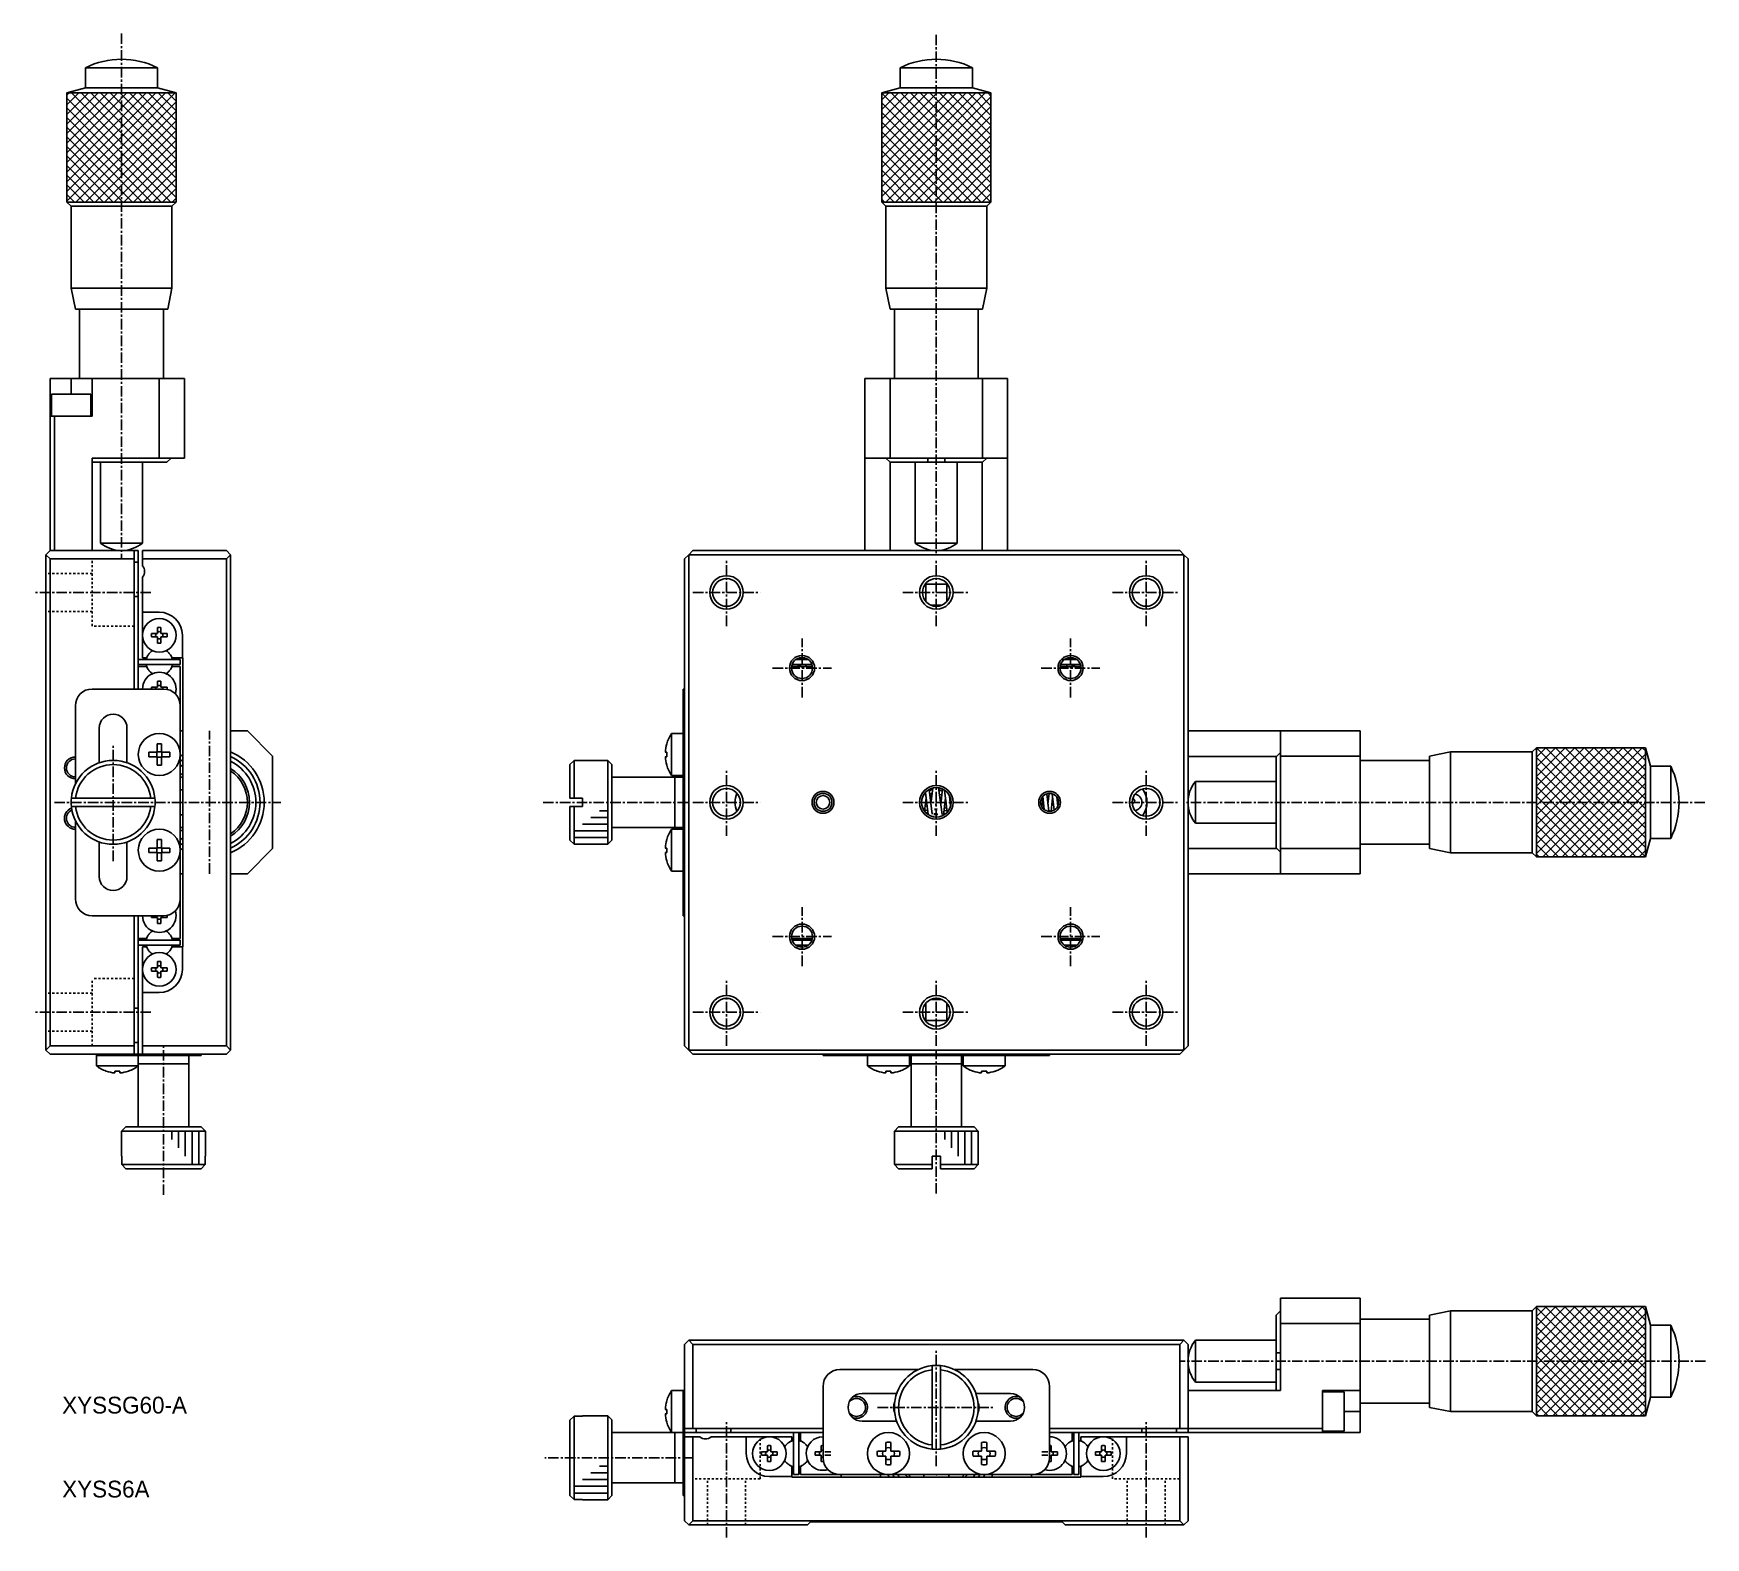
# Model space of a CAD drawing. Extents: x 46 to 245, y 66 to 245.
import ezdxf

# ---------------------------------------------------------------- set-up
doc = ezdxf.new("R2010")
doc.units = 0
doc.linetypes.add('CENTER', pattern=[2, 1.25, -0.25, 0.25, -0.25])
doc.linetypes.add('DOT', pattern=[0.5, 0.25, -0.25])
doc.layers.get('0').update_dxf_attribs({"linetype": 'CONTINUOUS'})

msp = doc.modelspace()

# ---------------------------------------------------------------- texts
at = {"color": 7, "linetype": 'CONTINUOUS'}
for s, p in [('XYSSG60-A', (49.59, 80.62)), ('XYSS6A', (49.59, 70.62))]:
    msp.add_text(s, height=2, dxfattribs=at).set_placement(p)

# ---------------------------------------------------------------- blocks, each defined once
blk = doc.blocks.new('*X6')
at = {"color": 0, "linetype": 'CONTINUOUS'}
for p, q in [((50.16, 225.03), (63.06, 237.92)), ((50.16, 226.18), (61.91, 237.92)), ((50.16, 227.33), (60.76, 237.92)), ((50.16, 228.48), (59.61, 237.92)), ((50.16, 229.63), (58.46, 237.92)), ((50.16, 230.78), (57.31, 237.92)), ((50.16, 231.92), (56.16, 237.92)), ((50.16, 233.07), (55.01, 237.92)), ((50.16, 234.22), (53.86, 237.92)), ((50.16, 235.37), (52.71, 237.92)), ((50.16, 236.52), (51.56, 237.92)), ((50.16, 237.67), (50.42, 237.92)), ((62.55, 224.92), (50.16, 237.31)), ((63.16, 225.45), (50.7, 237.92)), ((63.16, 226.6), (51.85, 237.92)), ((63.16, 227.75), (53, 237.92)), ((63.16, 228.9), (54.15, 237.92)), ((63.16, 230.05), (55.29, 237.92)), ((63.16, 231.2), (56.44, 237.92)), ((63.16, 232.35), (57.59, 237.92)), ((63.16, 233.5), (58.74, 237.92)), ((63.16, 234.65), (59.89, 237.92)), ((63.16, 235.8), (61.04, 237.92)), ((63.16, 236.95), (62.19, 237.92)), ((61.4, 224.92), (50.16, 236.16)), ((51.2, 224.92), (63.16, 236.88)), ((52.35, 224.92), (63.16, 235.73)), ((60.25, 224.92), (50.16, 235.01)), ((59.1, 224.92), (50.16, 233.86)), ((53.5, 224.92), (63.16, 234.58)), ((54.65, 224.92), (63.16, 233.43)), ((57.95, 224.92), (50.16, 232.71)), ((56.8, 224.92), (50.16, 231.56)), ((55.8, 224.92), (63.16, 232.28)), ((56.95, 224.92), (63.16, 231.14)), ((55.65, 224.92), (50.16, 230.41)), ((54.51, 224.92), (50.16, 229.26)), ((58.1, 224.92), (63.16, 229.99)), ((53.36, 224.92), (50.16, 228.11)), ((59.25, 224.92), (63.16, 228.84)), ((60.4, 224.92), (63.16, 227.69)), ((52.21, 224.92), (50.16, 226.96)), ((51.06, 224.92), (50.16, 225.82)), ((61.55, 224.92), (63.16, 226.54)), ((62.7, 224.92), (63.16, 225.39))]:
    blk.add_line(p, q, dxfattribs=at)
blk = doc.blocks.new('*X7')
at = {"color": 0, "linetype": 'CONTINUOUS'}
for p, q in [((225.24, 80.67), (237.92, 93.35)), ((225.24, 81.82), (236.77, 93.35)), ((225.24, 82.97), (235.62, 93.35)), ((225.24, 84.12), (234.47, 93.35)), ((225.24, 85.27), (233.32, 93.35)), ((225.24, 86.41), (232.17, 93.35)), ((225.24, 87.56), (231.02, 93.35)), ((225.24, 88.71), (229.87, 93.35)), ((225.24, 89.86), (228.72, 93.35)), ((225.24, 91.01), (227.57, 93.35)), ((225.24, 92.16), (226.43, 93.35)), ((225.24, 93.31), (225.28, 93.35)), ((238.15, 80.35), (225.24, 93.26)), ((237, 80.35), (225.24, 92.11)), ((226.07, 80.35), (238.24, 92.52)), ((238.24, 81.4), (226.3, 93.35)), ((238.24, 82.55), (227.45, 93.35)), ((238.24, 83.7), (228.6, 93.35)), ((238.24, 84.85), (229.74, 93.35)), ((238.24, 86), (230.89, 93.35)), ((238.24, 87.15), (232.04, 93.35)), ((238.24, 88.3), (233.19, 93.35)), ((238.24, 89.45), (234.34, 93.35)), ((238.24, 90.6), (235.49, 93.35)), ((238.24, 91.75), (236.64, 93.35)), ((238.24, 92.89), (237.79, 93.35)), ((235.85, 80.35), (225.24, 90.96)), ((234.7, 80.35), (225.24, 89.81)), ((227.21, 80.35), (238.24, 91.37)), ((228.36, 80.35), (238.24, 90.22)), ((233.55, 80.35), (225.24, 88.66)), ((229.51, 80.35), (238.24, 89.07)), ((230.66, 80.35), (238.24, 87.92)), ((232.4, 80.35), (225.24, 87.51)), ((231.25, 80.35), (225.24, 86.36)), ((231.81, 80.35), (238.24, 86.78)), ((230.11, 80.35), (225.24, 85.21)), ((228.96, 80.35), (225.24, 84.06)), ((232.96, 80.35), (238.24, 85.63)), ((234.11, 80.35), (238.24, 84.48)), ((227.81, 80.35), (225.24, 82.91)), ((226.66, 80.35), (225.24, 81.76)), ((235.26, 80.35), (238.24, 83.33)), ((236.41, 80.35), (238.24, 82.18)), ((225.51, 80.35), (225.24, 80.62)), ((237.56, 80.35), (238.24, 81.03))]:
    blk.add_line(p, q, dxfattribs=at)
blk = doc.blocks.new('*X8')
at = {"color": 0, "linetype": 'CONTINUOUS'}
for p, q in [((147.24, 225.58), (159.58, 237.92)), ((147.24, 226.73), (158.43, 237.92)), ((147.24, 227.88), (157.28, 237.92)), ((147.24, 229.03), (156.13, 237.92)), ((147.24, 230.18), (154.98, 237.92)), ((147.24, 231.33), (153.83, 237.92)), ((147.24, 232.48), (152.68, 237.92)), ((147.24, 233.63), (151.53, 237.92)), ((147.24, 234.78), (150.38, 237.92)), ((147.24, 235.93), (149.23, 237.92)), ((147.24, 237.08), (148.09, 237.92)), ((160.22, 224.92), (147.24, 237.9)), ((147.72, 224.92), (160.24, 237.44)), ((160.24, 226.05), (148.37, 237.92)), ((160.24, 227.2), (149.52, 237.92)), ((160.24, 228.35), (150.67, 237.92)), ((160.24, 229.5), (151.81, 237.92)), ((160.24, 230.65), (152.96, 237.92)), ((160.24, 231.79), (154.11, 237.92)), ((160.24, 232.94), (155.26, 237.92)), ((160.24, 234.09), (156.41, 237.92)), ((160.24, 235.24), (157.56, 237.92)), ((160.24, 236.39), (158.71, 237.92)), ((160.24, 237.54), (159.86, 237.92)), ((159.07, 224.92), (147.24, 236.75)), ((157.92, 224.92), (147.24, 235.6)), ((148.87, 224.92), (160.24, 236.29)), ((150.02, 224.92), (160.24, 235.14)), ((156.77, 224.92), (147.24, 234.45)), ((155.62, 224.92), (147.24, 233.3)), ((151.17, 224.92), (160.24, 233.99)), ((154.47, 224.92), (147.24, 232.15)), ((152.32, 224.92), (160.24, 232.84)), ((153.47, 224.92), (160.24, 231.69)), ((153.32, 224.92), (147.24, 231.01)), ((152.17, 224.92), (147.24, 229.86)), ((154.62, 224.92), (160.24, 230.54)), ((155.77, 224.92), (160.24, 229.39)), ((151.03, 224.92), (147.24, 228.71)), ((149.88, 224.92), (147.24, 227.56)), ((156.92, 224.92), (160.24, 228.24)), ((148.73, 224.92), (147.24, 226.41)), ((147.58, 224.92), (147.24, 225.26)), ((158.07, 224.92), (160.24, 227.09)), ((159.22, 224.92), (160.24, 225.95))]:
    blk.add_line(p, q, dxfattribs=at)
blk = doc.blocks.new('*X9')
at = {"color": 0, "linetype": 'CONTINUOUS'}
for p, q in [((225.24, 147.31), (237.85, 159.92)), ((225.24, 148.46), (236.7, 159.92)), ((225.24, 149.61), (235.55, 159.92)), ((225.24, 150.76), (234.4, 159.92)), ((225.24, 151.91), (233.25, 159.92)), ((225.24, 153.06), (232.1, 159.92)), ((225.24, 154.21), (230.95, 159.92)), ((225.24, 155.36), (229.8, 159.92)), ((225.24, 156.51), (228.65, 159.92)), ((225.24, 157.66), (227.5, 159.92)), ((225.24, 158.8), (226.36, 159.92)), ((238.22, 146.92), (225.24, 159.9)), ((238.24, 148.05), (226.37, 159.92)), ((238.24, 149.2), (227.52, 159.92)), ((238.24, 150.35), (228.67, 159.92)), ((238.24, 151.5), (229.81, 159.92)), ((238.24, 152.65), (230.96, 159.92)), ((238.24, 153.79), (232.11, 159.92)), ((238.24, 154.94), (233.26, 159.92)), ((238.24, 156.09), (234.41, 159.92)), ((238.24, 157.24), (235.56, 159.92)), ((238.24, 158.39), (236.71, 159.92)), ((238.24, 159.54), (237.86, 159.92)), ((237.07, 146.92), (225.24, 158.75)), ((235.92, 146.92), (225.24, 157.6)), ((226, 146.92), (238.24, 159.17)), ((227.14, 146.92), (238.24, 158.02)), ((234.77, 146.92), (225.24, 156.45)), ((228.29, 146.92), (238.24, 156.87)), ((229.44, 146.92), (238.24, 155.72)), ((233.62, 146.92), (225.24, 155.3)), ((232.47, 146.92), (225.24, 154.15)), ((230.59, 146.92), (238.24, 154.57)), ((231.74, 146.92), (238.24, 153.42)), ((231.32, 146.92), (225.24, 153.01)), ((230.17, 146.92), (225.24, 151.86)), ((232.89, 146.92), (238.24, 152.27)), ((229.03, 146.92), (225.24, 150.71)), ((227.88, 146.92), (225.24, 149.56)), ((234.04, 146.92), (238.24, 151.12)), ((235.19, 146.92), (238.24, 149.97)), ((226.73, 146.92), (225.24, 148.41)), ((236.34, 146.92), (238.24, 148.82)), ((237.49, 146.92), (238.24, 147.67)), ((225.58, 146.92), (225.24, 147.26))]:
    blk.add_line(p, q, dxfattribs=at)

# ---------------------------------------------------------------- linework, layer by layer
at = {"color": 1, "linetype": 'CENTER'}
for p, q in [((56.66, 245.01), (56.66, 182.42)), ((153.74, 244.86), (153.74, 182.92)), ((128.74, 174.42), (128.74, 182.42)), ((153.74, 174.42), (153.74, 182.42)), ((178.74, 174.42), (178.74, 182.42)), ((60.16, 178.42), (46.16, 178.42)), ((124.74, 178.42), (132.74, 178.42)), ((149.74, 178.42), (157.74, 178.42)), ((174.74, 178.42), (182.74, 178.42)), ((137.74, 165.92), (137.74, 172.92)), ((169.74, 165.92), (169.74, 172.92)), ((134.24, 169.42), (141.24, 169.42)), ((166.24, 169.42), (173.24, 169.42)), ((67.16, 144.92), (67.16, 161.92)), ((55.66, 146.42), (55.66, 160.42)), ((128.74, 149.42), (128.74, 157.42)), ((153.74, 149.42), (153.74, 157.42)), ((178.74, 149.42), (178.74, 157.42)), ((48.66, 153.42), (62.66, 153.42)), ((58.66, 153.42), (75.66, 153.42)), ((106.89, 153.42), (124.24, 153.42)), ((124.74, 153.42), (132.74, 153.42)), ((149.74, 153.42), (157.74, 153.42)), ((174.74, 153.42), (182.74, 153.42)), ((245.31, 153.42), (183.24, 153.42)), ((137.74, 133.92), (137.74, 140.92)), ((169.74, 133.92), (169.74, 140.92)), ((134.24, 137.42), (141.24, 137.42)), ((166.24, 137.42), (173.24, 137.42)), ((128.74, 124.42), (128.74, 132.42)), ((153.74, 124.42), (153.74, 132.42)), ((178.74, 124.42), (178.74, 132.42)), ((60.16, 128.42), (46.16, 128.42)), ((124.74, 128.42), (132.74, 128.42)), ((149.74, 128.42), (157.74, 128.42)), ((174.74, 128.42), (182.74, 128.42)), ((61.66, 106.66), (61.66, 124.42)), ((153.74, 106.81), (153.74, 123.92)), ((153.74, 74.35), (153.74, 88.35)), ((245.39, 86.85), (182.74, 86.85)), ((128.74, 65.85), (128.74, 79.85)), ((146.74, 81.35), (160.74, 81.35)), ((178.74, 65.85), (178.74, 79.85)), ((124.74, 75.35), (107.11, 75.35))]:
    msp.add_line(p, q, dxfattribs=at)
at = {"color": 7, "linetype": 'CONTINUOUS'}
for p, q in [((52.36, 240.92), (60.96, 240.92)), ((52.36, 240.92), (52.36, 238.51)), ((60.96, 238.51), (60.96, 240.92)), ((149.44, 240.92), (158.04, 240.92)), ((149.44, 240.92), (149.44, 238.51)), ((158.04, 238.51), (158.04, 240.92)), ((52.36, 238.51), (50.16, 237.92)), ((52.36, 238.51), (60.96, 238.51)), ((63.16, 237.92), (60.96, 238.51)), ((149.44, 238.51), (147.24, 237.92)), ((149.44, 238.51), (158.04, 238.51)), ((160.24, 237.92), (158.04, 238.51)), ((50.16, 224.92), (50.66, 224.42)), ((50.66, 224.42), (62.66, 224.42)), ((50.66, 224.42), (50.66, 214.67)), ((62.66, 224.42), (63.16, 224.92)), ((62.66, 214.67), (62.66, 224.42)), ((147.24, 224.92), (147.74, 224.42)), ((147.74, 224.42), (147.74, 214.67)), ((147.74, 224.42), (159.74, 224.42)), ((159.74, 224.42), (160.24, 224.92)), ((159.74, 214.67), (159.74, 224.42)), ((50.66, 214.67), (62.66, 214.67)), ((50.66, 214.67), (51.16, 212.17)), ((62.16, 212.17), (62.66, 214.67)), ((147.74, 214.67), (159.74, 214.67)), ((147.74, 214.67), (148.24, 212.17)), ((159.24, 212.17), (159.74, 214.67)), ((51.16, 212.17), (62.16, 212.17)), ((51.66, 212.17), (51.66, 203.92)), ((61.66, 203.92), (61.66, 212.17)), ((148.24, 212.17), (159.24, 212.17)), ((148.74, 212.17), (148.74, 203.92)), ((158.74, 203.92), (158.74, 212.17)), ((48.16, 199.42), (48.16, 203.92)), ((48.16, 203.92), (50.66, 203.92)), ((53.16, 203.92), (50.66, 203.92)), ((53.16, 203.92), (61.16, 203.92)), ((53.16, 203.92), (53.16, 199.42)), ((53.16, 203.92), (53.16, 199.42)), ((61.16, 194.42), (61.16, 203.92)), ((61.16, 203.92), (64.16, 203.92)), ((64.16, 194.42), (64.16, 203.92)), ((64.16, 203.92), (64.16, 194.42)), ((145.24, 194.42), (145.24, 203.92)), ((148.04, 203.92), (145.24, 203.92)), ((145.24, 203.92), (148.24, 203.92)), ((148.74, 203.92), (148.04, 203.92)), ((148.24, 203.92), (148.24, 194.42)), ((148.24, 203.92), (159.24, 203.92)), ((159.44, 203.92), (158.74, 203.92)), ((159.24, 194.42), (159.24, 203.92)), ((159.24, 203.92), (162.24, 203.92)), ((162.24, 203.92), (159.44, 203.92)), ((162.24, 203.92), (162.24, 194.42)), ((162.24, 199.42), (162.24, 203.92)), ((48.31, 202.02), (48.31, 199.42)), ((50.66, 202.02), (48.31, 202.02)), ((53.01, 202.02), (50.66, 202.02)), ((53.01, 199.42), (53.01, 202.02)), ((48.16, 183.42), (48.16, 199.42)), ((48.16, 199.42), (48.66, 199.42)), ((48.66, 199.42), (48.66, 183.42)), ((48.66, 199.42), (53.16, 199.42)), ((162.24, 194.42), (162.24, 199.42)), ((53.16, 194.42), (53.16, 183.42)), ((53.16, 183.42), (53.16, 194.42)), ((53.16, 194.42), (61.16, 194.42)), ((62.07, 193.92), (53.16, 193.92)), ((54.16, 193.92), (54.16, 184.3)), ((59.16, 184.3), (59.16, 193.92)), ((64.16, 194.42), (61.16, 194.42)), ((62.58, 194.42), (62.07, 193.92)), ((145.24, 183.42), (145.24, 194.42)), ((148.24, 194.42), (145.24, 194.42)), ((147.74, 194.42), (148.24, 193.92)), ((148.24, 194.42), (159.24, 194.42)), ((152.74, 193.92), (148.24, 193.92)), ((148.99, 193.92), (148.24, 193.92)), ((148.26, 193.92), (148.26, 183.42)), ((151.24, 193.92), (151.24, 184.3)), ((152.74, 194.42), (152.74, 193.92)), ((152.74, 193.92), (152.8, 193.92)), ((152.8, 193.92), (154.64, 193.92)), ((154.64, 193.92), (154.74, 193.92)), ((154.74, 193.92), (154.74, 194.42)), ((159.24, 193.92), (154.74, 193.92)), ((156.24, 184.3), (156.24, 193.92)), ((159.24, 193.92), (158.49, 193.92)), ((159.22, 183.42), (159.22, 193.92)), ((162.24, 194.42), (159.24, 194.42)), ((159.24, 193.92), (159.74, 194.42)), ((162.24, 183.42), (162.24, 194.42)), ((162.24, 194.42), (162.24, 183.42)), ((47.66, 182.92), (48.16, 183.42)), ((48.16, 183.42), (58.16, 183.42)), ((54.16, 184.3), (59.16, 184.3)), ((58.16, 180.87), (58.16, 183.42)), ((58.16, 183.42), (58.16, 182.42)), ((58.66, 183.42), (58.16, 183.42)), ((58.66, 183.42), (58.66, 182.02)), ((58.66, 183.42), (58.66, 182.02)), ((59.16, 183.42), (69.16, 183.42)), ((59.16, 182.42), (59.16, 183.42)), ((69.16, 183.42), (69.66, 182.92)), ((124.74, 183.42), (124.24, 182.92)), ((124.74, 183.42), (146.74, 183.42)), ((146.74, 183.42), (149.34, 183.42)), ((149.34, 183.42), (182.74, 183.42)), ((151.24, 184.3), (156.24, 184.3)), ((183.24, 182.92), (182.74, 183.42)), ((47.66, 123.92), (47.66, 182.92)), ((48.16, 182.42), (47.66, 182.92)), ((58.16, 182.42), (48.16, 182.42)), ((58.16, 182.42), (48.16, 182.42)), ((48.16, 182.42), (48.16, 124.42)), ((58.16, 166.92), (58.16, 182.42)), ((58.16, 182.02), (58.66, 182.02)), ((58.66, 177.92), (58.66, 182.02)), ((58.66, 177.92), (58.66, 182.02)), ((69.16, 182.42), (59.16, 182.42)), ((59.16, 182.42), (59.16, 181.58)), ((69.66, 182.92), (69.16, 182.42)), ((69.16, 124.42), (69.16, 182.42)), ((69.66, 182.92), (69.66, 123.92)), ((124.24, 182.92), (123.74, 182.42)), ((123.74, 124.42), (123.74, 182.42)), ((183.24, 182.92), (124.24, 182.92)), ((124.24, 182.92), (124.24, 123.92)), ((183.24, 123.92), (183.24, 182.92)), ((183.74, 182.42), (183.24, 182.92)), ((183.74, 182.42), (183.74, 124.42)), ((58.16, 175.97), (58.16, 180.87)), ((59.16, 180.26), (59.16, 176.07)), ((152.49, 177.34), (152.49, 179.42)), ((154.91, 179.42), (152.56, 179.42)), ((154.99, 179.42), (154.99, 177.34)), ((58.16, 177.92), (58.66, 177.92)), ((58.66, 177.92), (58.66, 170.42)), ((58.16, 166.92), (58.16, 175.97)), ((59.16, 176.07), (61.16, 176.07)), ((59.16, 176.07), (59.16, 173.32)), ((154.43, 176.92), (153.05, 176.92)), ((60.24, 173.52), (60.96, 173.52)), ((60.96, 173.52), (60.96, 174.25)), ((61.36, 174.25), (61.36, 173.52)), ((61.36, 173.52), (62.09, 173.52)), ((59.16, 173.32), (59.16, 170.62)), ((60.96, 173.12), (60.24, 173.12)), ((60.96, 172.39), (60.96, 173.12)), ((61.36, 173.12), (61.36, 172.39)), ((62.09, 173.12), (61.36, 173.12)), ((63.91, 173.32), (63.91, 170.62)), ((63.66, 170.42), (58.66, 170.42)), ((58.66, 169.82), (58.66, 170.42)), ((58.66, 169.82), (63.66, 169.82)), ((58.66, 169.82), (58.66, 169.62)), ((58.66, 169.62), (58.66, 166.92)), ((59.62, 169.62), (58.66, 169.62)), ((59.62, 170.62), (59.16, 170.62)), ((59.79, 170.91), (59.62, 170.62)), ((59.79, 169.33), (59.62, 169.62)), ((59.79, 169.33), (59.62, 169.62)), ((62.71, 170.62), (62.54, 170.91)), ((62.71, 169.62), (62.54, 169.33)), ((63.91, 170.62), (62.71, 170.62)), ((63.66, 169.62), (62.71, 169.62)), ((63.66, 169.82), (63.66, 170.42)), ((63.66, 164.92), (63.66, 169.62)), ((63.66, 164.92), (63.66, 169.62)), ((63.91, 170.62), (63.96, 170.62)), ((63.96, 170.62), (63.96, 155.42)), ((138.97, 169.62), (136.51, 169.62)), ((138.97, 169.62), (136.51, 169.62)), ((136.56, 169.82), (138.92, 169.82)), ((136.99, 170.42), (137.39, 170.42)), ((138.49, 170.42), (136.99, 170.42)), ((137.3, 170.42), (137.39, 170.42)), ((137.3, 170.42), (137.34, 170.42)), ((137.34, 170.42), (137.34, 170.61)), ((137.34, 170.42), (137.54, 170.42)), ((137.34, 169.62), (137.34, 169.82)), ((138.09, 170.62), (137.39, 170.62)), ((137.54, 170.42), (137.54, 170.62)), ((137.54, 170.42), (138.18, 170.42)), ((137.54, 169.62), (137.54, 169.82)), ((138.09, 170.42), (138.49, 170.42)), ((170.97, 169.62), (168.51, 169.62)), ((170.97, 169.62), (168.51, 169.62)), ((168.56, 169.82), (170.92, 169.82)), ((168.62, 170.42), (169.39, 170.42)), ((170.49, 170.42), (168.99, 170.42)), ((169.3, 170.42), (170.18, 170.42)), ((169.3, 170.42), (169.39, 170.42)), ((170.09, 170.62), (169.39, 170.62)), ((169.94, 170.42), (169.94, 170.62)), ((169.94, 170.42), (169.94, 170.62)), ((169.94, 169.62), (169.94, 169.82)), ((169.94, 169.62), (169.94, 169.82)), ((170.09, 170.42), (170.18, 170.42)), ((170.09, 170.42), (170.49, 170.42)), ((170.14, 170.42), (170.14, 170.62)), ((170.14, 170.61), (170.14, 170.42)), ((170.14, 169.77), (170.14, 169.82)), ((170.14, 169.77), (170.14, 169.82)), ((170.14, 169.82), (170.14, 169.62)), ((170.14, 169.62), (170.14, 169.82)), ((60.96, 167.85), (60.96, 167.31)), ((60.96, 167.12), (60.96, 167.85)), ((61.36, 167.85), (61.36, 167.12)), ((61.66, 166.92), (53.16, 166.92)), ((60.24, 167.12), (60.96, 167.12)), ((60.96, 167.31), (60.96, 167.12)), ((61.36, 167.12), (62.09, 167.12)), ((123.59, 164.92), (123.59, 166.92)), ((123.68, 166.92), (123.59, 166.92)), ((123.59, 166.92), (123.74, 166.92)), ((51.16, 164.92), (51.16, 155.6)), ((63.66, 159.12), (63.66, 164.92)), ((63.66, 164.92), (63.66, 164.42)), ((63.66, 164.42), (63.66, 159.12)), ((123.59, 159.12), (123.59, 164.92)), ((54.01, 162.27), (54.01, 158.14)), ((54.01, 158.14), (54.01, 162.27)), ((57.31, 162.27), (57.31, 158.14)), ((63.66, 161.92), (63.96, 161.92)), ((69.66, 161.92), (71.66, 161.92)), ((71.66, 161.92), (74.66, 158.92)), ((74.66, 158.92), (71.66, 161.92)), ((122.2, 156.62), (122.2, 161.62)), ((123.59, 161.62), (122.2, 161.62)), ((194.74, 161.92), (183.74, 161.92)), ((183.74, 161.92), (194.74, 161.92)), ((194.74, 161.92), (204.24, 161.92)), ((199.74, 161.92), (194.74, 161.92)), ((194.74, 158.92), (194.74, 161.92)), ((204.24, 161.92), (199.74, 161.92)), ((204.24, 159.12), (204.24, 161.92)), ((204.24, 161.92), (204.24, 158.92)), ((60.9, 159.38), (60.9, 160.38)), ((60.9, 159.42), (61.42, 159.42)), ((61.42, 160.38), (61.42, 159.42)), ((61.42, 160.38), (61.42, 159.38)), ((61.42, 159.42), (61.42, 159.38)), ((121.62, 160.38), (121.63, 160.38)), ((214.99, 159.42), (212.49, 158.92)), ((214.99, 159.42), (214.99, 147.42)), ((224.74, 159.42), (214.99, 159.42)), ((225.24, 159.92), (224.74, 159.42)), ((224.74, 159.42), (224.74, 147.42)), ((238.83, 157.72), (238.24, 159.92)), ((59.91, 159.38), (60.9, 159.38)), ((60.9, 158.86), (59.91, 158.86)), ((60.86, 158.86), (60.86, 159.38)), ((60.9, 157.86), (60.9, 158.86)), ((61.42, 158.82), (60.9, 158.82)), ((61.42, 159.38), (62.42, 159.38)), ((61.42, 158.86), (61.42, 158.82)), ((62.42, 158.86), (61.42, 158.86)), ((61.42, 158.86), (61.42, 157.86)), ((61.42, 157.86), (61.42, 158.82)), ((61.47, 159.38), (61.47, 158.86)), ((63.66, 159.12), (63.66, 147.72)), ((63.66, 147.72), (63.66, 159.12)), ((74.66, 158.92), (74.66, 147.92)), ((74.66, 158.92), (74.66, 147.92)), ((110.59, 158.42), (110.09, 157.92)), ((110.09, 153.92), (110.09, 157.92)), ((110.59, 158.42), (110.59, 153.92)), ((114.59, 158.42), (110.59, 158.42)), ((114.59, 148.42), (114.59, 158.42)), ((115.09, 157.92), (114.59, 158.42)), ((115.09, 157.92), (115.09, 148.92)), ((115.09, 157.92), (115.09, 156.42)), ((121.45, 159.38), (121.63, 159.38)), ((121.63, 158.86), (121.45, 158.86)), ((121.63, 157.86), (121.62, 157.86)), ((121.63, 157.86), (121.62, 157.86)), ((123.59, 147.72), (123.59, 159.12)), ((194.31, 158.9), (183.74, 158.9)), ((194.24, 158.83), (194.74, 159.34)), ((194.24, 148.01), (194.24, 158.83)), ((194.24, 158.06), (194.24, 158.83)), ((194.74, 158.92), (194.74, 147.92)), ((204.24, 158.92), (194.74, 158.92)), ((204.24, 158.42), (204.24, 159.12)), ((204.24, 158.92), (204.24, 147.92)), ((212.49, 158.42), (204.24, 158.42)), ((212.49, 158.92), (212.49, 147.92)), ((238.83, 157.72), (238.83, 149.12)), ((241.24, 157.72), (238.83, 157.72)), ((241.24, 157.72), (241.24, 149.12)), ((63.96, 155.42), (63.96, 151.42)), ((115.09, 156.42), (115.09, 150.42)), ((115.09, 156.42), (115.09, 153.42)), ((122.59, 156.42), (115.09, 156.42)), ((122.2, 156.62), (123.59, 156.62)), ((122.59, 156.42), (122.59, 150.42)), ((122.59, 156.42), (122.59, 150.42)), ((123.59, 156.42), (122.59, 156.42)), ((194.24, 155.92), (184.62, 155.92)), ((184.62, 155.92), (184.62, 150.92)), ((51.19, 153.92), (50.69, 153.92)), ((51.19, 153.92), (60.14, 153.92)), ((60.64, 153.92), (60.14, 153.92)), ((63.96, 154.92), (63.66, 154.92)), ((110.59, 153.92), (110.09, 153.92)), ((110.59, 153.92), (111.59, 153.92)), ((111.59, 153.92), (111.59, 152.92)), ((115.09, 153.42), (115.09, 150.42)), ((152.35, 152.36), (152.52, 153.94)), ((152.45, 154.6), (152.77, 151.96)), ((152.49, 153.63), (152.55, 153.64)), ((153.24, 152.03), (152.9, 154.95)), ((152.91, 154.85), (153.3, 154.9)), ((152.97, 154.45), (153.24, 154.42)), ((153.21, 154.23), (153, 154.2)), ((153.05, 153.71), (153.16, 153.72)), ((153.34, 155.13), (153.1, 153.2)), ((153.71, 153.71), (153.66, 153.72)), ((153.67, 153.78), (153.7, 153.78)), ((154.43, 151.98), (154.02, 155.15)), ((154.05, 154.98), (154.45, 155.02)), ((154.45, 154.79), (154.08, 154.83)), ((154.39, 154.35), (154.14, 154.33)), ((154.2, 153.83), (154.33, 153.85)), ((154.31, 153.65), (154.21, 153.66)), ((154.48, 155.01), (154.26, 153.2)), ((154.58, 151.88), (154.84, 153.94)), ((154.73, 154.87), (155.04, 152.25)), ((154.88, 153.58), (154.81, 153.59)), ((155.3, 154.67), (155.26, 154.68)), ((155.44, 153.02), (155.32, 154.17)), ((155.34, 153.99), (155.39, 154)), ((155.45, 153.47), (155.39, 153.49)), ((166.33, 152.85), (166.44, 153.94)), ((166.42, 154.12), (166.6, 152.56)), ((167.13, 152.35), (166.89, 154.44)), ((167.17, 154.49), (167.02, 153.2)), ((167.43, 152.36), (167.6, 153.94)), ((167.54, 154.45), (167.77, 152.48)), ((168.21, 152.96), (168.09, 154.08)), ((168.25, 153.8), (168.18, 153.2)), ((177.14, 153.82), (177.14, 153.82)), ((60.64, 152.92), (50.69, 152.92)), ((50.69, 152.92), (51.19, 152.92)), ((60.14, 152.92), (51.19, 152.92)), ((60.14, 152.92), (60.64, 152.92)), ((63.66, 151.92), (63.96, 151.92)), ((63.96, 151.42), (63.96, 136.22)), ((110.09, 148.92), (110.09, 152.92)), ((110.59, 152.92), (110.09, 152.92)), ((110.09, 152.92), (110.59, 152.92)), ((110.59, 152.92), (110.59, 148.42)), ((111.59, 152.92), (110.59, 152.92)), ((110.59, 152.92), (111.59, 152.92)), ((152.36, 152.45), (152.68, 152.5)), ((152.62, 153), (152.42, 152.97)), ((152.46, 153.36), (152.59, 153.34)), ((152.49, 152.19), (152.74, 152.16)), ((153.09, 153.28), (153.11, 153.28)), ((153.93, 151.98), (153.43, 151.93)), ((153.46, 152.08), (153.92, 152.03)), ((153.84, 152.54), (153.53, 152.57)), ((153.54, 152.6), (153.83, 152.63)), ((153.77, 153.13), (153.6, 153.11)), ((153.61, 153.22), (153.76, 153.2)), ((154.88, 152.09), (154.62, 152.06)), ((155.02, 152.4), (154.68, 152.45)), ((154.71, 152.73), (154.97, 152.77)), ((154.92, 153.26), (154.77, 153.24)), ((177.09, 153.32), (177.14, 153.32)), ((51.16, 151.24), (51.16, 141.92)), ((115.09, 150.42), (122.59, 150.42)), ((115.09, 150.42), (115.09, 148.92)), ((122.2, 145.22), (122.2, 150.22)), ((123.59, 150.22), (122.2, 150.22)), ((122.59, 150.42), (123.59, 150.42)), ((184.62, 150.92), (194.24, 150.92)), ((54.01, 148.7), (54.01, 144.57)), ((54.01, 144.57), (54.01, 148.7)), ((57.31, 148.7), (57.31, 144.57)), ((59.91, 147.98), (60.9, 147.98)), ((60.9, 147.46), (59.91, 147.46)), ((60.86, 147.46), (60.86, 147.98)), ((60.9, 147.98), (60.9, 148.98)), ((60.9, 148.02), (61.42, 148.02)), ((60.9, 146.46), (60.9, 147.46)), ((61.42, 148.98), (61.42, 148.02)), ((61.42, 148.98), (61.42, 147.98)), ((61.42, 148.02), (61.42, 147.98)), ((61.42, 147.98), (62.42, 147.98)), ((61.42, 147.46), (61.42, 147.42)), ((62.42, 147.46), (61.42, 147.46)), ((61.42, 147.46), (61.42, 146.46)), ((61.47, 147.98), (61.47, 147.46)), ((63.66, 147.72), (63.66, 142.42)), ((63.66, 141.92), (63.66, 147.72)), ((74.66, 147.92), (71.66, 144.92)), ((71.66, 144.92), (74.66, 147.92)), ((110.09, 148.92), (110.59, 148.42)), ((110.59, 148.42), (114.59, 148.42)), ((114.59, 148.42), (115.09, 148.92)), ((121.45, 147.98), (121.63, 147.98)), ((121.63, 147.46), (121.45, 147.46)), ((121.62, 148.98), (121.63, 148.98)), ((123.59, 146.65), (123.59, 147.72)), ((183.74, 147.94), (194.31, 147.94)), ((194.24, 148.01), (194.24, 148.78)), ((194.74, 147.5), (194.24, 148.01)), ((194.74, 147.92), (204.24, 147.92)), ((194.74, 144.92), (194.74, 147.92)), ((204.24, 148.42), (212.49, 148.42)), ((204.24, 147.72), (204.24, 148.42)), ((204.24, 147.92), (204.24, 144.92)), ((204.24, 144.92), (204.24, 147.72)), ((212.49, 147.92), (214.99, 147.42)), ((238.24, 146.92), (238.83, 149.12)), ((238.83, 149.12), (241.24, 149.12)), ((61.42, 147.42), (60.9, 147.42)), ((61.42, 146.46), (61.42, 147.42)), ((121.63, 146.46), (121.62, 146.46)), ((121.63, 146.46), (121.62, 146.46)), ((123.59, 141.92), (123.59, 146.65)), ((214.99, 147.42), (224.74, 147.42)), ((224.74, 147.42), (225.24, 146.92)), ((63.96, 144.92), (63.66, 144.92)), ((71.66, 144.92), (69.66, 144.92)), ((122.2, 145.22), (123.59, 145.22)), ((194.74, 144.92), (183.74, 144.92)), ((204.24, 144.92), (194.74, 144.92)), ((63.66, 142.42), (63.66, 141.92)), ((63.66, 141.92), (63.66, 137.22)), ((63.66, 141.92), (63.66, 137.22)), ((123.59, 139.92), (123.59, 141.92)), ((61.66, 139.92), (53.16, 139.92)), ((58.16, 130.87), (58.16, 139.92)), ((58.16, 124.42), (58.16, 139.92)), ((58.66, 137.22), (58.66, 139.92)), ((60.96, 139.72), (60.24, 139.72)), ((60.96, 139.72), (60.96, 139.53)), ((60.96, 138.99), (60.96, 139.72)), ((60.96, 138.99), (60.96, 139.53)), ((62.09, 139.72), (61.36, 139.72)), ((61.36, 139.72), (61.36, 138.99)), ((123.74, 139.92), (123.59, 139.92)), ((59.79, 137.51), (59.62, 137.22)), ((59.79, 137.51), (59.62, 137.22)), ((62.71, 137.22), (62.54, 137.51)), ((59.62, 137.22), (58.66, 137.22)), ((58.66, 137.22), (58.66, 137.02)), ((63.66, 137.02), (58.66, 137.02)), ((58.66, 136.42), (58.66, 137.02)), ((58.66, 136.42), (58.66, 128.92)), ((58.66, 136.42), (63.66, 136.42)), ((59.16, 136.22), (59.16, 133.52)), ((59.16, 136.22), (59.62, 136.22)), ((59.79, 135.93), (59.62, 136.22)), ((62.71, 136.22), (62.54, 135.93)), ((63.66, 137.22), (62.71, 137.22)), ((62.71, 136.22), (63.91, 136.22)), ((63.66, 136.42), (63.66, 137.02)), ((63.91, 136.22), (63.91, 133.52)), ((63.91, 136.22), (63.96, 136.22)), ((138.97, 137.22), (136.51, 137.22)), ((136.54, 137.02), (137.39, 137.02)), ((138.92, 137.02), (136.56, 137.02)), ((136.99, 136.42), (138.49, 136.42)), ((137.3, 137.02), (137.39, 137.02)), ((137.3, 137.02), (137.34, 137.02)), ((137.34, 137.02), (137.34, 137.22)), ((137.34, 137.02), (137.54, 137.02)), ((137.34, 136.24), (137.34, 136.42)), ((137.54, 137.02), (137.54, 137.22)), ((137.54, 137.02), (138.18, 137.02)), ((137.54, 136.22), (137.54, 136.42)), ((138.09, 137.02), (138.92, 137.02)), ((138.09, 137.02), (138.18, 137.02)), ((170.97, 137.22), (168.51, 137.22)), ((170.92, 137.02), (168.56, 137.02)), ((168.56, 137.02), (169.39, 137.02)), ((168.99, 136.42), (170.49, 136.42)), ((169.3, 137.02), (170.18, 137.02)), ((169.3, 137.02), (169.39, 137.02)), ((169.94, 137.02), (169.94, 137.22)), ((169.94, 137.02), (169.94, 137.22)), ((169.94, 136.22), (169.94, 136.42)), ((169.94, 136.22), (169.94, 136.42)), ((170.09, 137.02), (171.19, 137.02)), ((170.14, 137.22), (170.14, 137.02)), ((170.14, 137.02), (170.14, 137.22)), ((170.14, 137.02), (170.14, 137.07)), ((170.14, 137.02), (170.14, 137.07)), ((170.14, 136.22), (170.14, 136.42)), ((170.14, 136.42), (170.14, 136.24)), ((59.16, 133.52), (59.16, 130.77)), ((60.24, 133.72), (60.96, 133.72)), ((60.96, 133.72), (60.96, 134.45)), ((61.36, 134.45), (61.36, 133.72)), ((61.36, 133.72), (62.09, 133.72)), ((60.96, 133.32), (60.24, 133.32)), ((60.96, 132.59), (60.96, 133.32)), ((61.36, 133.32), (61.36, 132.59)), ((62.09, 133.32), (61.36, 133.32)), ((58.16, 125.97), (58.16, 130.87)), ((59.16, 130.77), (59.16, 124.42)), ((61.16, 130.77), (59.16, 130.77)), ((153.05, 129.92), (154.43, 129.92)), ((58.66, 128.92), (58.16, 128.92)), ((58.66, 124.82), (58.66, 128.92)), ((58.66, 124.82), (58.66, 128.92)), ((58.66, 128.92), (58.66, 128.32)), ((58.66, 128.92), (58.66, 128.32)), ((152.49, 127.42), (152.49, 129.5)), ((154.99, 129.5), (154.99, 127.42)), ((58.16, 123.42), (58.16, 125.97)), ((152.56, 127.42), (154.91, 127.42)), ((47.66, 123.92), (48.16, 124.42)), ((48.16, 123.42), (47.66, 123.92)), ((58.16, 124.42), (48.16, 124.42)), ((48.16, 124.42), (58.16, 124.42)), ((58.16, 124.82), (58.66, 124.82)), ((58.16, 124.42), (58.16, 123.42)), ((58.66, 123.42), (58.66, 124.82)), ((58.66, 123.42), (58.66, 124.82)), ((59.16, 124.42), (69.16, 124.42)), ((59.16, 123.42), (59.16, 124.42)), ((69.16, 124.42), (69.66, 123.92)), ((69.66, 123.92), (69.16, 123.42)), ((123.74, 124.42), (124.24, 123.92)), ((124.24, 123.92), (183.24, 123.92)), ((124.24, 123.92), (124.74, 123.42)), ((182.74, 123.42), (183.24, 123.92)), ((183.24, 123.92), (183.74, 124.42)), ((58.16, 123.42), (48.16, 123.42)), ((53.66, 123.27), (53.66, 123.42)), ((53.66, 123.27), (64.16, 123.27)), ((55.66, 123.27), (53.66, 123.27)), ((53.66, 123.27), (53.66, 122.05)), ((53.66, 122.05), (56.16, 122.05)), ((56.16, 122.05), (58.66, 122.05)), ((58.16, 123.42), (59.16, 123.42)), ((58.66, 123.27), (58.66, 122.27)), ((58.66, 122.05), (58.66, 123.27)), ((58.66, 122.27), (58.66, 122.05)), ((58.66, 122.27), (58.79, 122.27)), ((58.66, 122.27), (58.79, 122.27)), ((58.66, 122.05), (58.66, 114.77)), ((58.79, 122.27), (64.66, 122.27)), ((58.79, 122.27), (61.66, 122.27)), ((69.16, 123.42), (59.16, 123.42)), ((61.66, 122.27), (64.66, 122.27)), ((66.16, 123.27), (64.16, 123.27)), ((64.66, 122.27), (64.66, 123.27)), ((64.66, 114.77), (64.66, 122.27)), ((66.16, 123.27), (66.16, 123.42)), ((66.16, 123.42), (66.16, 123.27)), ((182.74, 123.42), (124.74, 123.42)), ((140.24, 123.27), (140.24, 123.42)), ((142.24, 123.27), (140.24, 123.27)), ((165.24, 123.27), (142.24, 123.27)), ((145.54, 123.27), (145.54, 122.05)), ((145.54, 122.05), (150.54, 122.05)), ((150.54, 122.05), (150.54, 123.27)), ((150.74, 123.27), (150.74, 122.27)), ((150.74, 122.27), (150.74, 114.77)), ((150.74, 122.27), (156.74, 122.27)), ((150.74, 122.27), (153.74, 122.27)), ((153.74, 122.27), (154.61, 122.27)), ((154.61, 122.27), (156.74, 122.27)), ((156.74, 122.27), (156.74, 123.27)), ((156.74, 114.77), (156.74, 122.27)), ((156.94, 123.27), (156.94, 122.05)), ((156.94, 122.05), (161.94, 122.05)), ((161.94, 122.05), (161.94, 123.27)), ((167.24, 123.27), (165.24, 123.27)), ((167.24, 123.42), (167.24, 123.27)), ((167.24, 123.27), (167.24, 123.37)), ((54.81, 121.41), (54.85, 121.41)), ((55.86, 121.19), (55.86, 121.41)), ((55.86, 121.41), (56.46, 121.41)), ((56.46, 121.41), (56.46, 121.19)), ((57.48, 121.41), (57.51, 121.41)), ((146.69, 121.41), (146.72, 121.41)), ((146.69, 121.41), (146.72, 121.41)), ((147.74, 121.19), (147.74, 121.41)), ((147.74, 121.41), (148.34, 121.41)), ((148.34, 121.41), (148.34, 121.19)), ((149.36, 121.41), (149.39, 121.41)), ((149.36, 121.41), (149.39, 121.41)), ((158.09, 121.41), (158.12, 121.41)), ((158.09, 121.41), (158.12, 121.41)), ((159.14, 121.19), (159.14, 121.41)), ((159.14, 121.41), (159.74, 121.41)), ((159.74, 121.41), (159.74, 121.19)), ((160.76, 121.41), (160.79, 121.41)), ((160.76, 121.41), (160.79, 121.41)), ((57.16, 114.77), (56.66, 114.27)), ((66.66, 114.27), (56.66, 114.27)), ((56.66, 114.27), (56.66, 111.27)), ((57.16, 114.77), (66.16, 114.77)), ((66.66, 114.27), (66.16, 114.77)), ((66.66, 111.27), (66.66, 114.27)), ((149.24, 114.77), (148.74, 114.27)), ((158.74, 114.27), (148.74, 114.27)), ((148.74, 114.27), (148.74, 110.27)), ((149.24, 114.77), (158.24, 114.77)), ((158.74, 114.27), (158.24, 114.77)), ((158.74, 110.27), (158.74, 114.27)), ((56.66, 111.27), (56.69, 111.27)), ((56.69, 111.27), (56.69, 110.27)), ((56.69, 110.27), (66.64, 110.27)), ((57.19, 109.77), (56.69, 110.27)), ((66.14, 109.77), (57.19, 109.77)), ((66.64, 110.27), (66.14, 109.77)), ((66.64, 110.27), (66.64, 111.27)), ((66.64, 111.27), (66.66, 111.27)), ((148.74, 110.27), (153.24, 110.27)), ((148.74, 110.27), (149.24, 109.77)), ((153.24, 109.77), (149.24, 109.77)), ((153.24, 110.27), (153.24, 111.27)), ((153.24, 111.27), (154.24, 111.27)), ((153.24, 110.27), (153.24, 109.77)), ((154.24, 111.27), (154.24, 110.27)), ((154.24, 110.27), (158.74, 110.27)), ((154.24, 109.77), (154.24, 110.27)), ((158.24, 109.77), (154.24, 109.77)), ((158.24, 109.77), (158.74, 110.27)), ((204.24, 94.35), (194.74, 94.35)), ((194.74, 94.35), (204.24, 94.35)), ((194.74, 91.35), (194.74, 94.35)), ((204.24, 94.35), (204.24, 91.35)), ((194.74, 92.85), (194.24, 92.35)), ((194.24, 87.85), (194.24, 92.35)), ((212.49, 91.85), (204.24, 91.85)), ((214.99, 92.85), (212.49, 92.35)), ((212.49, 92.35), (212.49, 81.35)), ((224.74, 92.85), (214.99, 92.85)), ((214.99, 92.85), (214.99, 80.85)), ((225.24, 93.35), (224.74, 92.85)), ((224.74, 92.85), (224.74, 80.85)), ((238.83, 91.15), (238.24, 93.35)), ((204.24, 91.35), (194.74, 91.35)), ((194.74, 91.35), (194.74, 87.85)), ((204.24, 83.35), (204.24, 91.35)), ((238.83, 91.15), (238.83, 82.55)), ((241.24, 91.15), (238.83, 91.15)), ((241.24, 91.15), (241.24, 82.55)), ((123.74, 88.85), (124.24, 89.35)), ((123.74, 78.85), (123.74, 88.85)), ((124.24, 89.35), (183.24, 89.35)), ((124.24, 89.35), (124.74, 88.85)), ((182.74, 88.85), (124.74, 88.85)), ((124.74, 88.85), (124.74, 78.85)), ((182.74, 88.85), (183.24, 89.35)), ((182.74, 78.85), (182.74, 88.85)), ((183.24, 89.35), (183.74, 88.85)), ((183.74, 88.85), (183.74, 78.85)), ((194.24, 89.35), (184.62, 89.35)), ((184.62, 89.35), (184.62, 84.35)), ((194.24, 87.85), (194.24, 85.85)), ((194.74, 87.85), (194.24, 87.85)), ((194.74, 87.85), (194.74, 83.35)), ((142.24, 85.85), (151.56, 85.85)), ((151.56, 85.85), (142.24, 85.85)), ((153.24, 86.32), (153.24, 85.82)), ((153.24, 76.87), (153.24, 85.82)), ((154.24, 85.82), (154.24, 86.32)), ((154.24, 85.82), (154.24, 76.87)), ((155.92, 85.85), (165.24, 85.85)), ((165.24, 85.85), (155.92, 85.85)), ((194.24, 83.35), (194.24, 85.85)), ((194.24, 85.85), (194.74, 85.85)), ((140.24, 75.35), (140.24, 83.85)), ((167.24, 75.35), (167.24, 83.85)), ((184.62, 84.35), (194.24, 84.35)), ((121.62, 82.11), (121.63, 82.1)), ((122.2, 78.35), (122.2, 83.35)), ((123.59, 83.35), (122.2, 83.35)), ((123.59, 83.35), (123.59, 72.85)), ((123.74, 83.35), (123.59, 83.35)), ((123.59, 81.35), (123.59, 83.35)), ((123.59, 83.35), (123.74, 83.35)), ((144.89, 83), (149.02, 83)), ((158.46, 83), (162.59, 83)), ((183.74, 83.35), (194.74, 83.35)), ((194.74, 83.35), (183.74, 83.35)), ((199.74, 83.35), (204.24, 83.35)), ((199.74, 78.85), (199.74, 83.35)), ((202.34, 83.2), (199.74, 83.2)), ((202.34, 78.5), (202.34, 83.2)), ((204.24, 80.85), (204.24, 83.35)), ((204.24, 81.85), (212.49, 81.85)), ((238.24, 80.35), (238.83, 82.55)), ((238.83, 82.55), (241.24, 82.55)), ((110.09, 79.82), (110.59, 80.32)), ((110.09, 79.82), (110.09, 70.87)), ((110.09, 70.87), (110.09, 79.82)), ((110.59, 80.32), (110.59, 70.37)), ((111.59, 80.32), (110.59, 80.32)), ((114.59, 80.35), (111.59, 80.35)), ((111.59, 80.35), (111.59, 80.32)), ((111.59, 80.35), (111.59, 80.32)), ((114.59, 70.35), (114.59, 80.35)), ((115.09, 79.85), (114.59, 80.35)), ((115.09, 79.85), (115.09, 70.85)), ((121.45, 81.11), (121.63, 81.11)), ((121.63, 80.59), (121.45, 80.59)), ((144.89, 79.7), (149.02, 79.7)), ((149.02, 79.7), (144.89, 79.7)), ((158.46, 79.7), (162.59, 79.7)), ((162.59, 79.7), (158.46, 79.7)), ((204.24, 80.85), (204.24, 78.35)), ((212.49, 81.35), (214.99, 80.85)), ((214.99, 80.85), (224.74, 80.85)), ((224.74, 80.85), (225.24, 80.35)), ((122.2, 78.35), (115.09, 78.35)), ((121.63, 79.59), (121.62, 79.58)), ((121.63, 79.59), (121.62, 79.58)), ((122.59, 78.35), (122.2, 78.35)), ((122.2, 78.35), (123.59, 78.35)), ((123.59, 78.35), (122.59, 78.35)), ((122.59, 78.35), (122.59, 75.35)), ((122.59, 78.35), (122.59, 75.35)), ((124.74, 78.85), (123.74, 78.85)), ((123.74, 78.85), (123.74, 77.85)), ((123.74, 78.35), (125.14, 78.35)), ((123.74, 67.85), (123.74, 77.85)), ((124.74, 77.85), (123.74, 77.85)), ((123.74, 77.85), (124.74, 77.85)), ((124.74, 78.85), (140.24, 78.85)), ((124.74, 67.85), (124.74, 77.85)), ((124.74, 77.85), (124.74, 67.85)), ((125.58, 77.85), (124.74, 77.85)), ((125.58, 77.85), (124.74, 77.85)), ((125.58, 77.85), (124.74, 77.85)), ((125.58, 77.85), (124.74, 77.85)), ((125.58, 77.85), (124.74, 77.85)), ((124.74, 77.85), (125.58, 77.85)), ((125.14, 78.85), (125.14, 78.35)), ((129.24, 78.35), (125.14, 78.35)), ((131.09, 77.85), (126.9, 77.85)), ((131.09, 77.85), (126.9, 77.85)), ((126.9, 77.85), (131.09, 77.85)), ((131.09, 77.85), (126.9, 77.85)), ((131.09, 77.85), (126.9, 77.85)), ((131.09, 77.85), (126.9, 77.85)), ((129.24, 78.35), (129.24, 78.85)), ((136.74, 78.35), (129.24, 78.35)), ((131.09, 77.85), (133.84, 77.85)), ((131.09, 77.85), (133.84, 77.85)), ((132.74, 77.85), (131.09, 77.85)), ((132.74, 77.85), (131.09, 77.85)), ((132.74, 77.85), (131.09, 77.85)), ((132.74, 77.85), (131.09, 77.85)), ((131.09, 77.85), (131.09, 75.85)), ((133.84, 77.85), (136.54, 77.85)), ((133.84, 77.85), (136.54, 77.85)), ((136.54, 77.39), (136.54, 77.85)), ((136.74, 78.35), (136.74, 73.35)), ((137.34, 78.35), (136.74, 78.35)), ((137.34, 73.35), (137.34, 78.35)), ((137.54, 78.35), (137.34, 78.35)), ((137.54, 78.35), (140.24, 78.35)), ((137.54, 77.39), (137.54, 78.35)), ((167.24, 78.85), (182.74, 78.85)), ((169.94, 78.35), (167.24, 78.35)), ((170.14, 78.35), (169.94, 78.35)), ((169.94, 77.39), (169.94, 78.35)), ((170.14, 78.35), (170.14, 73.35)), ((170.74, 78.35), (170.14, 78.35)), ((170.74, 73.35), (170.74, 78.35)), ((178.24, 78.35), (170.74, 78.35)), ((170.94, 77.85), (173.64, 77.85)), ((170.94, 77.85), (173.64, 77.85)), ((170.94, 77.85), (170.94, 77.39)), ((173.64, 77.85), (176.39, 77.85)), ((173.64, 77.85), (176.39, 77.85)), ((176.39, 77.85), (174.74, 77.85)), ((176.39, 77.85), (174.74, 77.85)), ((176.39, 77.85), (174.74, 77.85)), ((176.39, 77.85), (174.74, 77.85)), ((182.74, 77.85), (176.39, 77.85)), ((182.74, 77.85), (176.39, 77.85)), ((176.39, 77.85), (182.74, 77.85)), ((182.74, 77.85), (176.39, 77.85)), ((182.74, 77.85), (176.39, 77.85)), ((182.74, 77.85), (176.39, 77.85)), ((176.39, 75.85), (176.39, 77.85)), ((178.24, 78.85), (178.24, 78.35)), ((182.34, 78.35), (178.24, 78.35)), ((182.34, 78.85), (182.34, 78.35)), ((183.74, 78.35), (182.34, 78.35)), ((183.74, 78.85), (182.74, 78.85)), ((182.74, 67.85), (182.74, 77.85)), ((182.74, 67.85), (182.74, 77.85)), ((182.74, 77.85), (183.74, 77.85)), ((183.74, 77.85), (182.74, 77.85)), ((183.74, 78.85), (199.74, 78.85)), ((183.74, 78.35), (183.74, 78.85)), ((199.74, 78.35), (183.74, 78.35)), ((183.74, 77.85), (183.74, 67.85)), ((199.74, 78.85), (199.74, 78.35)), ((199.74, 78.5), (202.34, 78.5)), ((204.24, 78.35), (199.74, 78.35)), ((132.91, 76.05), (133.64, 76.05)), ((133.64, 76.05), (133.64, 76.77)), ((134.04, 76.77), (134.04, 76.05)), ((134.04, 76.05), (134.77, 76.05)), ((136.54, 77.39), (136.25, 77.22)), ((137.83, 77.22), (137.54, 77.39)), ((139.31, 76.05), (140.04, 76.05)), ((140.04, 76.05), (140.04, 76.77)), ((140.44, 76.05), (141.17, 76.05)), ((146.72, 76.15), (147.74, 76.15)), ((147.74, 76.15), (147.74, 77.16)), ((148.34, 77.16), (148.34, 76.15)), ((148.34, 76.15), (149.36, 76.15)), ((153.24, 76.87), (153.24, 76.37)), ((154.24, 76.37), (154.24, 76.87)), ((158.12, 76.15), (159.14, 76.15)), ((159.14, 76.15), (159.14, 77.16)), ((159.74, 77.16), (159.74, 76.15)), ((159.74, 76.15), (160.76, 76.15)), ((166.31, 76.05), (167.04, 76.05)), ((167.44, 76.77), (167.44, 76.05)), ((167.44, 76.05), (168.17, 76.05)), ((169.65, 77.22), (169.94, 77.39)), ((170.94, 77.39), (171.23, 77.22)), ((172.71, 76.05), (173.44, 76.05)), ((173.44, 76.05), (173.44, 76.77)), ((173.84, 76.77), (173.84, 76.05)), ((173.84, 76.05), (174.57, 76.05)), ((122.59, 75.35), (122.59, 72.35)), ((122.59, 75.35), (122.59, 72.35)), ((132.91, 75.65), (133.45, 75.65)), ((133.64, 75.65), (132.91, 75.65)), ((133.45, 75.65), (133.64, 75.65)), ((133.64, 74.92), (133.64, 75.65)), ((134.04, 75.65), (134.04, 74.92)), ((134.04, 75.65), (134.23, 75.65)), ((134.77, 75.65), (134.04, 75.65)), ((134.77, 75.65), (134.23, 75.65)), ((136.54, 74.3), (136.25, 74.47)), ((136.25, 74.47), (136.54, 74.3)), ((136.54, 73.1), (136.54, 74.3)), ((137.54, 74.3), (137.83, 74.47)), ((137.54, 74.3), (137.83, 74.47)), ((137.54, 73.35), (137.54, 74.3)), ((139.31, 75.65), (139.85, 75.65)), ((140.04, 75.65), (139.31, 75.65)), ((139.85, 75.65), (140.04, 75.65)), ((140.04, 74.92), (140.04, 75.65)), ((141.17, 75.65), (140.44, 75.65)), ((146.72, 75.55), (147.4, 75.55)), ((147.74, 75.55), (146.72, 75.55)), ((147.4, 75.55), (147.74, 75.55)), ((147.74, 74.53), (147.74, 75.55)), ((148.34, 75.55), (148.34, 74.53)), ((148.34, 75.55), (148.68, 75.55)), ((149.36, 75.55), (148.34, 75.55)), ((149.36, 75.55), (148.68, 75.55)), ((158.12, 75.55), (158.8, 75.55)), ((159.14, 75.55), (158.12, 75.55)), ((158.8, 75.55), (159.14, 75.55)), ((159.14, 74.53), (159.14, 75.55)), ((159.74, 75.55), (159.74, 74.53)), ((159.74, 75.55), (160.08, 75.55)), ((160.76, 75.55), (159.74, 75.55)), ((160.76, 75.55), (160.08, 75.55)), ((167.04, 75.65), (166.31, 75.65)), ((167.44, 75.65), (167.44, 74.92)), ((167.44, 75.65), (167.63, 75.65)), ((168.17, 75.65), (167.44, 75.65)), ((168.17, 75.65), (167.63, 75.65)), ((169.94, 74.3), (169.65, 74.47)), ((169.94, 74.3), (169.65, 74.47)), ((169.94, 73.35), (169.94, 74.3)), ((170.94, 74.3), (171.23, 74.47)), ((171.23, 74.47), (170.94, 74.3)), ((170.94, 74.3), (170.94, 73.1)), ((172.71, 75.65), (173.25, 75.65)), ((173.44, 75.65), (172.71, 75.65)), ((173.25, 75.65), (173.44, 75.65)), ((173.44, 74.92), (173.44, 75.65)), ((173.84, 75.65), (173.84, 74.92)), ((173.84, 75.65), (174.03, 75.65)), ((174.57, 75.65), (173.84, 75.65)), ((174.57, 75.65), (174.03, 75.65)), ((115.09, 72.35), (122.59, 72.35)), ((122.59, 72.35), (123.59, 72.35)), ((123.59, 70.85), (123.59, 72.85)), ((133.84, 73.1), (136.54, 73.1)), ((133.84, 73.1), (136.54, 73.1)), ((136.54, 73.1), (136.54, 73.05)), ((170.94, 73.05), (136.54, 73.05)), ((136.54, 73.05), (142.39, 73.05)), ((137.34, 73.35), (136.74, 73.35)), ((142.24, 73.35), (137.54, 73.35)), ((142.24, 73.35), (148.04, 73.35)), ((142.24, 73.05), (147.24, 73.05)), ((142.24, 73.05), (142.39, 73.05)), ((142.39, 73.35), (142.39, 73.05)), ((147.09, 73.05), (147.09, 73.35)), ((147.09, 73.05), (152.24, 73.05)), ((147.09, 73.05), (147.24, 73.05)), ((148.04, 73.35), (159.44, 73.35)), ((155.49, 73.05), (151.99, 73.05)), ((155.49, 73.05), (151.99, 73.05)), ((152.24, 73.35), (152.24, 73.05)), ((153.45, 73.35), (153.73, 73.32)), ((153.78, 73.32), (154.07, 73.35)), ((155.24, 73.05), (155.24, 73.35)), ((155.24, 73.05), (160.39, 73.05)), ((159.44, 73.35), (165.24, 73.35)), ((160.24, 73.05), (165.24, 73.05)), ((160.24, 73.05), (160.39, 73.05)), ((160.39, 73.35), (160.39, 73.05)), ((165.09, 73.05), (165.09, 73.35)), ((165.09, 73.05), (170.94, 73.05)), ((165.09, 73.05), (165.24, 73.05)), ((165.24, 73.35), (169.94, 73.35)), ((170.74, 73.35), (170.14, 73.35)), ((170.94, 73.1), (173.64, 73.1)), ((170.94, 73.1), (173.64, 73.1)), ((170.94, 73.1), (170.94, 73.05)), ((110.59, 70.37), (110.09, 70.87)), ((110.59, 70.37), (111.59, 70.37)), ((111.59, 70.37), (111.59, 70.35)), ((111.59, 70.37), (111.59, 70.35)), ((111.59, 70.35), (114.59, 70.35)), ((114.59, 70.35), (115.09, 70.85)), ((123.74, 70.85), (123.59, 70.85)), ((124.24, 67.35), (123.74, 67.85)), ((124.74, 67.85), (124.24, 67.35)), ((124.74, 67.85), (182.74, 67.85)), ((183.24, 67.35), (182.74, 67.85)), ((183.74, 67.85), (183.24, 67.35)), ((138.39, 67.35), (124.24, 67.35)), ((138.39, 67.35), (138.74, 67.7)), ((138.74, 67.7), (168.74, 67.7)), ((168.74, 67.7), (169.09, 67.35)), ((183.24, 67.35), (169.09, 67.35))]:
    msp.add_line(p, q, dxfattribs=at)
at = {"color": 3, "linetype": 'CONTINUOUS'}
for p, q in [((50.16, 237.92), (63.16, 237.92)), ((50.16, 237.92), (50.16, 224.92)), ((63.16, 224.92), (63.16, 237.92)), ((147.24, 237.92), (147.24, 224.92)), ((147.24, 237.92), (160.24, 237.92)), ((160.24, 224.92), (160.24, 237.92)), ((50.16, 224.92), (63.16, 224.92)), ((147.24, 224.92), (160.24, 224.92)), ((50.66, 203.92), (50.66, 202.02)), ((152.56, 179.42), (152.49, 179.42)), ((154.91, 179.42), (152.56, 179.42)), ((154.99, 179.42), (154.91, 179.42)), ((123.74, 164.92), (123.59, 164.92)), ((238.24, 159.92), (225.24, 159.92)), ((225.24, 159.92), (225.24, 146.92)), ((238.24, 159.92), (238.24, 146.92)), ((112.59, 151.62), (114.59, 151.62)), ((113.59, 152.42), (114.59, 152.42)), ((110.59, 150.02), (114.59, 150.02)), ((111.59, 150.82), (114.59, 150.82)), ((110.59, 149.22), (114.59, 149.22)), ((225.24, 146.92), (238.24, 146.92)), ((123.59, 141.92), (123.74, 141.92)), ((152.49, 127.42), (152.56, 127.42)), ((152.56, 127.42), (154.91, 127.42)), ((154.91, 127.42), (154.99, 127.42)), ((64.16, 123.27), (64.16, 123.42)), ((142.24, 123.42), (142.24, 123.27)), ((165.24, 123.27), (165.24, 123.42)), ((62.66, 113.27), (62.66, 114.27)), ((63.46, 112.27), (63.46, 114.27)), ((64.26, 111.27), (64.26, 114.27)), ((65.06, 110.27), (65.06, 114.27)), ((65.86, 110.27), (65.86, 114.27)), ((154.74, 113.27), (154.74, 114.27)), ((155.54, 112.27), (155.54, 114.27)), ((156.34, 111.27), (156.34, 114.27)), ((157.14, 110.27), (157.14, 114.27)), ((157.94, 110.27), (157.94, 114.27)), ((238.24, 93.35), (225.24, 93.35)), ((225.24, 93.35), (225.24, 80.35)), ((238.24, 93.35), (238.24, 80.35)), ((204.24, 80.85), (202.34, 80.85)), ((225.24, 80.35), (238.24, 80.35)), ((113.59, 74.35), (114.59, 74.35)), ((110.59, 71.95), (114.59, 71.95)), ((111.59, 72.75), (114.59, 72.75)), ((112.59, 73.55), (114.59, 73.55)), ((123.59, 72.85), (123.74, 72.85)), ((110.59, 71.15), (114.59, 71.15))]:
    msp.add_line(p, q, dxfattribs=at)
at = {"color": 3, "linetype": 'DOT'}
for p, q in [((53.16, 174.42), (53.16, 182.42)), ((53.16, 180.67), (47.66, 180.67)), ((53.16, 176.17), (47.66, 176.17)), ((58.16, 174.42), (53.16, 174.42)), ((53.16, 124.42), (53.16, 132.42)), ((58.16, 132.42), (53.16, 132.42)), ((53.16, 130.67), (47.66, 130.67)), ((53.16, 126.17), (47.66, 126.17)), ((132.74, 72.85), (132.74, 77.85)), ((174.74, 72.85), (174.74, 77.85)), ((132.74, 72.85), (124.74, 72.85)), ((126.49, 67.35), (126.49, 72.85)), ((130.99, 67.35), (130.99, 72.85)), ((182.74, 72.85), (174.74, 72.85)), ((176.49, 67.35), (176.49, 72.85)), ((180.99, 67.35), (180.99, 72.85))]:
    msp.add_line(p, q, dxfattribs=at)
at = {"color": 7, "linetype": 'CONTINUOUS'}
for points in [[(61.42, 160.38, 0), (61.42, 160.38, 0), (61.42, 160.38, 0), (61.41, 160.38, 0), (61.41, 160.38, 0), (61.4, 160.38, 0), (61.4, 160.38, 0), (61.4, 160.38, 0), (61.39, 160.38, 0), (61.39, 160.38, 0), (61.38, 160.38, 0), (61.38, 160.38, 0), (61.38, 160.38, 0), (61.37, 160.38, 0), (61.37, 160.38, 0), (61.36, 160.38, 0), (61.36, 160.38, 0), (61.36, 160.38, 0), (61.35, 160.38, 0), (61.35, 160.38, 0), (61.34, 160.38, 0), (61.34, 160.38, 0), (61.34, 160.38, 0), (61.33, 160.38, 0), (61.33, 160.38, 0), (61.32, 160.38, 0), (61.32, 160.38, 0), (61.31, 160.38, 0), (61.31, 160.38, 0), (61.31, 160.38, 0), (61.3, 160.38, 0), (61.3, 160.38, 0), (61.29, 160.38, 0), (61.29, 160.38, 0), (61.29, 160.38, 0), (61.28, 160.38, 0), (61.28, 160.38, 0), (61.27, 160.38, 0), (61.27, 160.38, 0), (61.27, 160.38, 0), (61.26, 160.38, 0), (61.26, 160.38, 0), (61.25, 160.38, 0), (61.25, 160.38, 0), (61.25, 160.38, 0), (61.24, 160.38, 0), (61.24, 160.38, 0), (61.23, 160.38, 0), (61.23, 160.38, 0), (61.23, 160.38, 0), (61.22, 160.38, 0), (61.22, 160.38, 0), (61.21, 160.38, 0), (61.21, 160.38, 0), (61.2, 160.38, 0), (61.2, 160.38, 0), (61.2, 160.38, 0), (61.19, 160.38, 0), (61.19, 160.38, 0), (61.18, 160.38, 0), (61.18, 160.38, 0), (61.18, 160.38, 0), (61.17, 160.38, 0), (61.17, 160.38, 0), (61.16, 160.38, 0), (61.16, 160.38, 0), (61.16, 160.38, 0), (61.15, 160.38, 0), (61.15, 160.38, 0), (61.14, 160.38, 0), (61.14, 160.38, 0), (61.14, 160.38, 0), (61.13, 160.38, 0), (61.13, 160.38, 0), (61.12, 160.38, 0), (61.12, 160.38, 0), (61.12, 160.38, 0), (61.11, 160.38, 0), (61.11, 160.38, 0), (61.1, 160.38, 0), (61.1, 160.38, 0), (61.1, 160.38, 0), (61.09, 160.38, 0), (61.09, 160.38, 0), (61.08, 160.38, 0), (61.08, 160.38, 0), (61.08, 160.38, 0), (61.07, 160.38, 0), (61.07, 160.38, 0), (61.06, 160.38, 0), (61.06, 160.38, 0), (61.05, 160.38, 0), (61.05, 160.38, 0), (61.05, 160.38, 0), (61.04, 160.38, 0), (61.04, 160.38, 0), (61.03, 160.38, 0), (61.03, 160.38, 0), (61.03, 160.38, 0), (61.02, 160.38, 0), (61.02, 160.38, 0), (61.01, 160.38, 0), (61.01, 160.38, 0), (61.01, 160.38, 0), (61, 160.38, 0), (61, 160.38, 0), (60.99, 160.38, 0), (60.99, 160.38, 0), (60.99, 160.38, 0), (60.98, 160.38, 0), (60.98, 160.38, 0), (60.97, 160.38, 0), (60.97, 160.38, 0), (60.97, 160.38, 0), (60.96, 160.38, 0), (60.96, 160.38, 0), (60.95, 160.38, 0), (60.95, 160.38, 0), (60.95, 160.38, 0), (60.94, 160.38, 0), (60.94, 160.38, 0), (60.93, 160.38, 0), (60.93, 160.38, 0), (60.92, 160.38, 0), (60.92, 160.38, 0), (60.92, 160.38, 0), (60.91, 160.38, 0), (60.91, 160.38, 0), (60.9, 160.38, 0)], [(59.91, 159.38, 0), (59.91, 159.38, 0), (59.91, 159.37, 0), (59.91, 159.37, 0), (59.91, 159.37, 0), (59.91, 159.36, 0), (59.91, 159.36, 0), (59.91, 159.35, 0), (59.91, 159.35, 0), (59.9, 159.34, 0), (59.9, 159.34, 0), (59.9, 159.34, 0), (59.9, 159.33, 0), (59.9, 159.33, 0), (59.9, 159.32, 0), (59.9, 159.32, 0), (59.9, 159.32, 0), (59.9, 159.31, 0), (59.9, 159.31, 0), (59.9, 159.3, 0), (59.9, 159.3, 0), (59.9, 159.3, 0), (59.9, 159.29, 0), (59.9, 159.29, 0), (59.9, 159.28, 0), (59.9, 159.28, 0), (59.9, 159.28, 0), (59.9, 159.27, 0), (59.9, 159.27, 0), (59.9, 159.26, 0), (59.9, 159.26, 0), (59.9, 159.25, 0), (59.9, 159.25, 0), (59.9, 159.25, 0), (59.9, 159.24, 0), (59.9, 159.24, 0), (59.9, 159.24, 0), (59.9, 159.23, 0), (59.9, 159.23, 0), (59.9, 159.22, 0), (59.9, 159.22, 0), (59.9, 159.21, 0), (59.9, 159.21, 0), (59.9, 159.21, 0), (59.9, 159.2, 0), (59.9, 159.2, 0), (59.9, 159.19, 0), (59.9, 159.19, 0), (59.9, 159.19, 0), (59.9, 159.18, 0), (59.9, 159.18, 0), (59.9, 159.17, 0), (59.9, 159.17, 0), (59.9, 159.17, 0), (59.9, 159.16, 0), (59.9, 159.16, 0), (59.9, 159.15, 0), (59.9, 159.15, 0), (59.9, 159.15, 0), (59.9, 159.14, 0), (59.9, 159.14, 0), (59.9, 159.13, 0), (59.9, 159.13, 0), (59.9, 159.12, 0), (59.9, 159.12, 0), (59.9, 159.12, 0), (59.9, 159.11, 0), (59.9, 159.11, 0), (59.9, 159.1, 0), (59.9, 159.1, 0), (59.9, 159.1, 0), (59.9, 159.09, 0), (59.9, 159.09, 0), (59.9, 159.08, 0), (59.9, 159.08, 0), (59.9, 159.08, 0), (59.9, 159.07, 0), (59.9, 159.07, 0), (59.9, 159.06, 0), (59.9, 159.06, 0), (59.9, 159.06, 0), (59.9, 159.05, 0), (59.9, 159.05, 0), (59.9, 159.04, 0), (59.9, 159.04, 0), (59.9, 159.04, 0), (59.9, 159.03, 0), (59.9, 159.03, 0), (59.9, 159.02, 0), (59.9, 159.02, 0), (59.9, 159.01, 0), (59.9, 159.01, 0), (59.9, 159.01, 0), (59.9, 159, 0), (59.9, 159, 0), (59.9, 159, 0), (59.9, 158.99, 0), (59.9, 158.99, 0), (59.9, 158.98, 0), (59.9, 158.98, 0), (59.9, 158.97, 0), (59.9, 158.97, 0), (59.9, 158.97, 0), (59.9, 158.96, 0), (59.9, 158.96, 0), (59.9, 158.95, 0), (59.9, 158.95, 0), (59.9, 158.95, 0), (59.9, 158.94, 0), (59.9, 158.94, 0), (59.9, 158.93, 0), (59.9, 158.93, 0), (59.9, 158.93, 0), (59.9, 158.92, 0), (59.9, 158.92, 0), (59.9, 158.91, 0), (59.9, 158.91, 0), (59.9, 158.91, 0), (59.9, 158.9, 0), (59.9, 158.9, 0), (59.91, 158.89, 0), (59.91, 158.89, 0), (59.91, 158.88, 0), (59.91, 158.88, 0), (59.91, 158.88, 0), (59.91, 158.87, 0), (59.91, 158.87, 0), (59.91, 158.87, 0), (59.91, 158.86, 0)], [(60.9, 157.86, 0), (60.91, 157.86, 0), (60.91, 157.86, 0), (60.92, 157.86, 0), (60.92, 157.86, 0), (60.92, 157.86, 0), (60.93, 157.86, 0), (60.93, 157.86, 0), (60.94, 157.86, 0), (60.94, 157.86, 0), (60.95, 157.86, 0), (60.95, 157.86, 0), (60.95, 157.86, 0), (60.96, 157.86, 0), (60.96, 157.86, 0), (60.97, 157.86, 0), (60.97, 157.86, 0), (60.97, 157.86, 0), (60.98, 157.86, 0), (60.98, 157.86, 0), (60.99, 157.86, 0), (60.99, 157.86, 0), (60.99, 157.86, 0), (61, 157.86, 0), (61, 157.86, 0), (61.01, 157.86, 0), (61.01, 157.86, 0), (61.01, 157.86, 0), (61.02, 157.86, 0), (61.02, 157.86, 0), (61.03, 157.86, 0), (61.03, 157.86, 0), (61.03, 157.86, 0), (61.04, 157.86, 0), (61.04, 157.86, 0), (61.05, 157.86, 0), (61.05, 157.86, 0), (61.05, 157.86, 0), (61.06, 157.86, 0), (61.06, 157.86, 0), (61.07, 157.86, 0), (61.07, 157.86, 0), (61.08, 157.86, 0), (61.08, 157.86, 0), (61.08, 157.86, 0), (61.09, 157.86, 0), (61.09, 157.86, 0), (61.1, 157.86, 0), (61.1, 157.86, 0), (61.1, 157.86, 0), (61.11, 157.86, 0), (61.11, 157.86, 0), (61.12, 157.86, 0), (61.12, 157.86, 0), (61.12, 157.86, 0), (61.13, 157.86, 0), (61.13, 157.86, 0), (61.14, 157.86, 0), (61.14, 157.86, 0), (61.14, 157.86, 0), (61.15, 157.86, 0), (61.15, 157.86, 0), (61.16, 157.86, 0), (61.16, 157.86, 0), (61.16, 157.86, 0), (61.17, 157.86, 0), (61.17, 157.86, 0), (61.18, 157.86, 0), (61.18, 157.86, 0), (61.18, 157.86, 0), (61.19, 157.86, 0), (61.19, 157.86, 0), (61.2, 157.86, 0), (61.2, 157.86, 0), (61.2, 157.86, 0), (61.21, 157.86, 0), (61.21, 157.86, 0), (61.22, 157.86, 0), (61.22, 157.86, 0), (61.23, 157.86, 0), (61.23, 157.86, 0), (61.23, 157.86, 0), (61.24, 157.86, 0), (61.24, 157.86, 0), (61.25, 157.86, 0), (61.25, 157.86, 0), (61.25, 157.86, 0), (61.26, 157.86, 0), (61.26, 157.86, 0), (61.27, 157.86, 0), (61.27, 157.86, 0), (61.27, 157.86, 0), (61.28, 157.86, 0), (61.28, 157.86, 0), (61.29, 157.86, 0), (61.29, 157.86, 0), (61.29, 157.86, 0), (61.3, 157.86, 0), (61.3, 157.86, 0), (61.31, 157.86, 0), (61.31, 157.86, 0), (61.31, 157.86, 0), (61.32, 157.86, 0), (61.32, 157.86, 0), (61.33, 157.86, 0), (61.33, 157.86, 0), (61.34, 157.86, 0), (61.34, 157.86, 0), (61.34, 157.86, 0), (61.35, 157.86, 0), (61.35, 157.86, 0), (61.36, 157.86, 0), (61.36, 157.86, 0), (61.36, 157.86, 0), (61.37, 157.86, 0), (61.37, 157.86, 0), (61.38, 157.86, 0), (61.38, 157.86, 0), (61.38, 157.86, 0), (61.39, 157.86, 0), (61.39, 157.86, 0), (61.4, 157.86, 0), (61.4, 157.86, 0), (61.4, 157.86, 0), (61.41, 157.86, 0), (61.41, 157.86, 0), (61.42, 157.86, 0), (61.42, 157.86, 0), (61.42, 157.86, 0)], [(62.42, 158.86, 0), (62.42, 158.87, 0), (62.42, 158.87, 0), (62.42, 158.87, 0), (62.42, 158.88, 0), (62.42, 158.88, 0), (62.42, 158.88, 0), (62.42, 158.89, 0), (62.42, 158.89, 0), (62.42, 158.9, 0), (62.42, 158.9, 0), (62.42, 158.91, 0), (62.42, 158.91, 0), (62.42, 158.91, 0), (62.42, 158.92, 0), (62.42, 158.92, 0), (62.42, 158.93, 0), (62.42, 158.93, 0), (62.42, 158.93, 0), (62.42, 158.94, 0), (62.42, 158.94, 0), (62.42, 158.95, 0), (62.42, 158.95, 0), (62.42, 158.95, 0), (62.42, 158.96, 0), (62.43, 158.96, 0), (62.43, 158.97, 0), (62.43, 158.97, 0), (62.43, 158.97, 0), (62.43, 158.98, 0), (62.43, 158.98, 0), (62.43, 158.99, 0), (62.43, 158.99, 0), (62.43, 159, 0), (62.43, 159, 0), (62.43, 159, 0), (62.43, 159.01, 0), (62.43, 159.01, 0), (62.43, 159.01, 0), (62.43, 159.02, 0), (62.43, 159.02, 0), (62.43, 159.03, 0), (62.43, 159.03, 0), (62.43, 159.04, 0), (62.43, 159.04, 0), (62.43, 159.04, 0), (62.43, 159.05, 0), (62.43, 159.05, 0), (62.43, 159.06, 0), (62.43, 159.06, 0), (62.43, 159.06, 0), (62.43, 159.07, 0), (62.43, 159.07, 0), (62.43, 159.08, 0), (62.43, 159.08, 0), (62.43, 159.08, 0), (62.43, 159.09, 0), (62.43, 159.09, 0), (62.43, 159.1, 0), (62.43, 159.1, 0), (62.43, 159.1, 0), (62.43, 159.11, 0), (62.43, 159.11, 0), (62.43, 159.12, 0), (62.43, 159.12, 0), (62.43, 159.12, 0), (62.43, 159.13, 0), (62.43, 159.13, 0), (62.43, 159.14, 0), (62.43, 159.14, 0), (62.43, 159.15, 0), (62.43, 159.15, 0), (62.43, 159.15, 0), (62.43, 159.16, 0), (62.43, 159.16, 0), (62.43, 159.17, 0), (62.43, 159.17, 0), (62.43, 159.17, 0), (62.43, 159.18, 0), (62.43, 159.18, 0), (62.43, 159.19, 0), (62.43, 159.19, 0), (62.43, 159.19, 0), (62.43, 159.2, 0), (62.43, 159.2, 0), (62.43, 159.21, 0), (62.43, 159.21, 0), (62.43, 159.21, 0), (62.43, 159.22, 0), (62.43, 159.22, 0), (62.43, 159.23, 0), (62.43, 159.23, 0), (62.43, 159.24, 0), (62.43, 159.24, 0), (62.43, 159.24, 0), (62.43, 159.25, 0), (62.43, 159.25, 0), (62.43, 159.25, 0), (62.43, 159.26, 0), (62.43, 159.26, 0), (62.43, 159.27, 0), (62.43, 159.27, 0), (62.43, 159.28, 0), (62.43, 159.28, 0), (62.42, 159.28, 0), (62.42, 159.29, 0), (62.42, 159.29, 0), (62.42, 159.3, 0), (62.42, 159.3, 0), (62.42, 159.3, 0), (62.42, 159.31, 0), (62.42, 159.31, 0), (62.42, 159.32, 0), (62.42, 159.32, 0), (62.42, 159.32, 0), (62.42, 159.33, 0), (62.42, 159.33, 0), (62.42, 159.34, 0), (62.42, 159.34, 0), (62.42, 159.34, 0), (62.42, 159.35, 0), (62.42, 159.35, 0), (62.42, 159.36, 0), (62.42, 159.36, 0), (62.42, 159.37, 0), (62.42, 159.37, 0), (62.42, 159.37, 0), (62.42, 159.38, 0), (62.42, 159.38, 0)], [(121.63, 159.38, 0), (121.63, 159.38, 0), (121.63, 159.37, 0), (121.63, 159.37, 0), (121.63, 159.37, 0), (121.63, 159.36, 0), (121.63, 159.36, 0), (121.62, 159.35, 0), (121.62, 159.35, 0), (121.62, 159.34, 0), (121.62, 159.34, 0), (121.62, 159.34, 0), (121.62, 159.33, 0), (121.62, 159.33, 0), (121.62, 159.32, 0), (121.62, 159.32, 0), (121.62, 159.32, 0), (121.62, 159.31, 0), (121.62, 159.31, 0), (121.62, 159.3, 0), (121.62, 159.3, 0), (121.62, 159.3, 0), (121.62, 159.29, 0), (121.62, 159.29, 0), (121.62, 159.28, 0), (121.62, 159.28, 0), (121.62, 159.28, 0), (121.62, 159.27, 0), (121.62, 159.27, 0), (121.62, 159.26, 0), (121.62, 159.26, 0), (121.62, 159.25, 0), (121.62, 159.25, 0), (121.62, 159.25, 0), (121.62, 159.24, 0), (121.62, 159.24, 0), (121.62, 159.24, 0), (121.62, 159.23, 0), (121.62, 159.23, 0), (121.62, 159.22, 0), (121.62, 159.22, 0), (121.62, 159.21, 0), (121.62, 159.21, 0), (121.62, 159.21, 0), (121.62, 159.2, 0), (121.62, 159.2, 0), (121.62, 159.19, 0), (121.62, 159.19, 0), (121.62, 159.19, 0), (121.62, 159.18, 0), (121.62, 159.18, 0), (121.62, 159.17, 0), (121.62, 159.17, 0), (121.62, 159.17, 0), (121.62, 159.16, 0), (121.62, 159.16, 0), (121.62, 159.15, 0), (121.62, 159.15, 0), (121.62, 159.15, 0), (121.62, 159.14, 0), (121.62, 159.14, 0), (121.62, 159.13, 0), (121.62, 159.13, 0), (121.62, 159.12, 0), (121.62, 159.12, 0), (121.62, 159.12, 0), (121.62, 159.11, 0), (121.62, 159.11, 0), (121.62, 159.1, 0), (121.62, 159.1, 0), (121.62, 159.1, 0), (121.62, 159.09, 0), (121.62, 159.09, 0), (121.62, 159.08, 0), (121.62, 159.08, 0), (121.62, 159.08, 0), (121.62, 159.07, 0), (121.62, 159.07, 0), (121.62, 159.06, 0), (121.62, 159.06, 0), (121.62, 159.06, 0), (121.62, 159.05, 0), (121.62, 159.05, 0), (121.62, 159.04, 0), (121.62, 159.04, 0), (121.62, 159.04, 0), (121.62, 159.03, 0), (121.62, 159.03, 0), (121.62, 159.02, 0), (121.62, 159.02, 0), (121.62, 159.01, 0), (121.62, 159.01, 0), (121.62, 159.01, 0), (121.62, 159, 0), (121.62, 159, 0), (121.62, 159, 0), (121.62, 158.99, 0), (121.62, 158.99, 0), (121.62, 158.98, 0), (121.62, 158.98, 0), (121.62, 158.97, 0), (121.62, 158.97, 0), (121.62, 158.97, 0), (121.62, 158.96, 0), (121.62, 158.96, 0), (121.62, 158.95, 0), (121.62, 158.95, 0), (121.62, 158.95, 0), (121.62, 158.94, 0), (121.62, 158.94, 0), (121.62, 158.93, 0), (121.62, 158.93, 0), (121.62, 158.93, 0), (121.62, 158.92, 0), (121.62, 158.92, 0), (121.62, 158.91, 0), (121.62, 158.91, 0), (121.62, 158.91, 0), (121.62, 158.9, 0), (121.62, 158.9, 0), (121.62, 158.89, 0), (121.62, 158.89, 0), (121.63, 158.88, 0), (121.63, 158.88, 0), (121.63, 158.88, 0), (121.63, 158.87, 0), (121.63, 158.87, 0), (121.63, 158.87, 0), (121.63, 158.86, 0)], [(59.91, 147.98, 0), (59.91, 147.98, 0), (59.91, 147.97, 0), (59.91, 147.97, 0), (59.91, 147.97, 0), (59.91, 147.96, 0), (59.91, 147.96, 0), (59.91, 147.95, 0), (59.91, 147.95, 0), (59.9, 147.94, 0), (59.9, 147.94, 0), (59.9, 147.94, 0), (59.9, 147.93, 0), (59.9, 147.93, 0), (59.9, 147.92, 0), (59.9, 147.92, 0), (59.9, 147.92, 0), (59.9, 147.91, 0), (59.9, 147.91, 0), (59.9, 147.9, 0), (59.9, 147.9, 0), (59.9, 147.9, 0), (59.9, 147.89, 0), (59.9, 147.89, 0), (59.9, 147.88, 0), (59.9, 147.88, 0), (59.9, 147.88, 0), (59.9, 147.87, 0), (59.9, 147.87, 0), (59.9, 147.86, 0), (59.9, 147.86, 0), (59.9, 147.85, 0), (59.9, 147.85, 0), (59.9, 147.85, 0), (59.9, 147.84, 0), (59.9, 147.84, 0), (59.9, 147.84, 0), (59.9, 147.83, 0), (59.9, 147.83, 0), (59.9, 147.82, 0), (59.9, 147.82, 0), (59.9, 147.81, 0), (59.9, 147.81, 0), (59.9, 147.81, 0), (59.9, 147.8, 0), (59.9, 147.8, 0), (59.9, 147.79, 0), (59.9, 147.79, 0), (59.9, 147.79, 0), (59.9, 147.78, 0), (59.9, 147.78, 0), (59.9, 147.77, 0), (59.9, 147.77, 0), (59.9, 147.77, 0), (59.9, 147.76, 0), (59.9, 147.76, 0), (59.9, 147.75, 0), (59.9, 147.75, 0), (59.9, 147.75, 0), (59.9, 147.74, 0), (59.9, 147.74, 0), (59.9, 147.73, 0), (59.9, 147.73, 0), (59.9, 147.72, 0), (59.9, 147.72, 0), (59.9, 147.72, 0), (59.9, 147.71, 0), (59.9, 147.71, 0), (59.9, 147.71, 0), (59.9, 147.7, 0), (59.9, 147.7, 0), (59.9, 147.69, 0), (59.9, 147.69, 0), (59.9, 147.68, 0), (59.9, 147.68, 0), (59.9, 147.68, 0), (59.9, 147.67, 0), (59.9, 147.67, 0), (59.9, 147.66, 0), (59.9, 147.66, 0), (59.9, 147.66, 0), (59.9, 147.65, 0), (59.9, 147.65, 0), (59.9, 147.64, 0), (59.9, 147.64, 0), (59.9, 147.64, 0), (59.9, 147.63, 0), (59.9, 147.63, 0), (59.9, 147.62, 0), (59.9, 147.62, 0), (59.9, 147.62, 0), (59.9, 147.61, 0), (59.9, 147.61, 0), (59.9, 147.6, 0), (59.9, 147.6, 0), (59.9, 147.59, 0), (59.9, 147.59, 0), (59.9, 147.59, 0), (59.9, 147.58, 0), (59.9, 147.58, 0), (59.9, 147.57, 0), (59.9, 147.57, 0), (59.9, 147.57, 0), (59.9, 147.56, 0), (59.9, 147.56, 0), (59.9, 147.55, 0), (59.9, 147.55, 0), (59.9, 147.55, 0), (59.9, 147.54, 0), (59.9, 147.54, 0), (59.9, 147.53, 0), (59.9, 147.53, 0), (59.9, 147.53, 0), (59.9, 147.52, 0), (59.9, 147.52, 0), (59.9, 147.51, 0), (59.9, 147.51, 0), (59.9, 147.51, 0), (59.9, 147.5, 0), (59.9, 147.5, 0), (59.91, 147.49, 0), (59.91, 147.49, 0), (59.91, 147.49, 0), (59.91, 147.48, 0), (59.91, 147.48, 0), (59.91, 147.47, 0), (59.91, 147.47, 0), (59.91, 147.47, 0), (59.91, 147.46, 0)], [(61.42, 148.98, 0), (61.42, 148.98, 0), (61.42, 148.98, 0), (61.41, 148.98, 0), (61.41, 148.98, 0), (61.4, 148.98, 0), (61.4, 148.98, 0), (61.4, 148.98, 0), (61.39, 148.98, 0), (61.39, 148.98, 0), (61.38, 148.98, 0), (61.38, 148.98, 0), (61.38, 148.98, 0), (61.37, 148.98, 0), (61.37, 148.98, 0), (61.36, 148.98, 0), (61.36, 148.98, 0), (61.36, 148.98, 0), (61.35, 148.98, 0), (61.35, 148.98, 0), (61.34, 148.98, 0), (61.34, 148.98, 0), (61.34, 148.98, 0), (61.33, 148.98, 0), (61.33, 148.98, 0), (61.32, 148.98, 0), (61.32, 148.98, 0), (61.31, 148.98, 0), (61.31, 148.98, 0), (61.31, 148.98, 0), (61.3, 148.98, 0), (61.3, 148.98, 0), (61.29, 148.98, 0), (61.29, 148.98, 0), (61.29, 148.98, 0), (61.28, 148.98, 0), (61.28, 148.98, 0), (61.27, 148.98, 0), (61.27, 148.98, 0), (61.27, 148.98, 0), (61.26, 148.98, 0), (61.26, 148.98, 0), (61.25, 148.98, 0), (61.25, 148.98, 0), (61.25, 148.98, 0), (61.24, 148.98, 0), (61.24, 148.98, 0), (61.23, 148.98, 0), (61.23, 148.98, 0), (61.23, 148.98, 0), (61.22, 148.98, 0), (61.22, 148.98, 0), (61.21, 148.98, 0), (61.21, 148.98, 0), (61.2, 148.98, 0), (61.2, 148.98, 0), (61.2, 148.98, 0), (61.19, 148.98, 0), (61.19, 148.98, 0), (61.18, 148.98, 0), (61.18, 148.98, 0), (61.18, 148.98, 0), (61.17, 148.98, 0), (61.17, 148.98, 0), (61.16, 148.98, 0), (61.16, 148.98, 0), (61.16, 148.98, 0), (61.15, 148.98, 0), (61.15, 148.98, 0), (61.14, 148.98, 0), (61.14, 148.98, 0), (61.14, 148.98, 0), (61.13, 148.98, 0), (61.13, 148.98, 0), (61.12, 148.98, 0), (61.12, 148.98, 0), (61.12, 148.98, 0), (61.11, 148.98, 0), (61.11, 148.98, 0), (61.1, 148.98, 0), (61.1, 148.98, 0), (61.1, 148.98, 0), (61.09, 148.98, 0), (61.09, 148.98, 0), (61.08, 148.98, 0), (61.08, 148.98, 0), (61.08, 148.98, 0), (61.07, 148.98, 0), (61.07, 148.98, 0), (61.06, 148.98, 0), (61.06, 148.98, 0), (61.05, 148.98, 0), (61.05, 148.98, 0), (61.05, 148.98, 0), (61.04, 148.98, 0), (61.04, 148.98, 0), (61.03, 148.98, 0), (61.03, 148.98, 0), (61.03, 148.98, 0), (61.02, 148.98, 0), (61.02, 148.98, 0), (61.01, 148.98, 0), (61.01, 148.98, 0), (61.01, 148.98, 0), (61, 148.98, 0), (61, 148.98, 0), (60.99, 148.98, 0), (60.99, 148.98, 0), (60.99, 148.98, 0), (60.98, 148.98, 0), (60.98, 148.98, 0), (60.97, 148.98, 0), (60.97, 148.98, 0), (60.97, 148.98, 0), (60.96, 148.98, 0), (60.96, 148.98, 0), (60.95, 148.98, 0), (60.95, 148.98, 0), (60.95, 148.98, 0), (60.94, 148.98, 0), (60.94, 148.98, 0), (60.93, 148.98, 0), (60.93, 148.98, 0), (60.92, 148.98, 0), (60.92, 148.98, 0), (60.92, 148.98, 0), (60.91, 148.98, 0), (60.91, 148.98, 0), (60.9, 148.98, 0)], [(62.42, 147.46, 0), (62.42, 147.47, 0), (62.42, 147.47, 0), (62.42, 147.47, 0), (62.42, 147.48, 0), (62.42, 147.48, 0), (62.42, 147.49, 0), (62.42, 147.49, 0), (62.42, 147.49, 0), (62.42, 147.5, 0), (62.42, 147.5, 0), (62.42, 147.51, 0), (62.42, 147.51, 0), (62.42, 147.51, 0), (62.42, 147.52, 0), (62.42, 147.52, 0), (62.42, 147.53, 0), (62.42, 147.53, 0), (62.42, 147.53, 0), (62.42, 147.54, 0), (62.42, 147.54, 0), (62.42, 147.55, 0), (62.42, 147.55, 0), (62.42, 147.55, 0), (62.42, 147.56, 0), (62.43, 147.56, 0), (62.43, 147.57, 0), (62.43, 147.57, 0), (62.43, 147.57, 0), (62.43, 147.58, 0), (62.43, 147.58, 0), (62.43, 147.59, 0), (62.43, 147.59, 0), (62.43, 147.59, 0), (62.43, 147.6, 0), (62.43, 147.6, 0), (62.43, 147.61, 0), (62.43, 147.61, 0), (62.43, 147.62, 0), (62.43, 147.62, 0), (62.43, 147.62, 0), (62.43, 147.63, 0), (62.43, 147.63, 0), (62.43, 147.64, 0), (62.43, 147.64, 0), (62.43, 147.64, 0), (62.43, 147.65, 0), (62.43, 147.65, 0), (62.43, 147.66, 0), (62.43, 147.66, 0), (62.43, 147.66, 0), (62.43, 147.67, 0), (62.43, 147.67, 0), (62.43, 147.68, 0), (62.43, 147.68, 0), (62.43, 147.68, 0), (62.43, 147.69, 0), (62.43, 147.69, 0), (62.43, 147.7, 0), (62.43, 147.7, 0), (62.43, 147.71, 0), (62.43, 147.71, 0), (62.43, 147.71, 0), (62.43, 147.72, 0), (62.43, 147.72, 0), (62.43, 147.72, 0), (62.43, 147.73, 0), (62.43, 147.73, 0), (62.43, 147.74, 0), (62.43, 147.74, 0), (62.43, 147.75, 0), (62.43, 147.75, 0), (62.43, 147.75, 0), (62.43, 147.76, 0), (62.43, 147.76, 0), (62.43, 147.77, 0), (62.43, 147.77, 0), (62.43, 147.77, 0), (62.43, 147.78, 0), (62.43, 147.78, 0), (62.43, 147.79, 0), (62.43, 147.79, 0), (62.43, 147.79, 0), (62.43, 147.8, 0), (62.43, 147.8, 0), (62.43, 147.81, 0), (62.43, 147.81, 0), (62.43, 147.81, 0), (62.43, 147.82, 0), (62.43, 147.82, 0), (62.43, 147.83, 0), (62.43, 147.83, 0), (62.43, 147.84, 0), (62.43, 147.84, 0), (62.43, 147.84, 0), (62.43, 147.85, 0), (62.43, 147.85, 0), (62.43, 147.85, 0), (62.43, 147.86, 0), (62.43, 147.86, 0), (62.43, 147.87, 0), (62.43, 147.87, 0), (62.43, 147.88, 0), (62.43, 147.88, 0), (62.42, 147.88, 0), (62.42, 147.89, 0), (62.42, 147.89, 0), (62.42, 147.9, 0), (62.42, 147.9, 0), (62.42, 147.9, 0), (62.42, 147.91, 0), (62.42, 147.91, 0), (62.42, 147.92, 0), (62.42, 147.92, 0), (62.42, 147.92, 0), (62.42, 147.93, 0), (62.42, 147.93, 0), (62.42, 147.94, 0), (62.42, 147.94, 0), (62.42, 147.94, 0), (62.42, 147.95, 0), (62.42, 147.95, 0), (62.42, 147.96, 0), (62.42, 147.96, 0), (62.42, 147.97, 0), (62.42, 147.97, 0), (62.42, 147.97, 0), (62.42, 147.98, 0), (62.42, 147.98, 0)], [(121.63, 147.98, 0), (121.63, 147.98, 0), (121.63, 147.97, 0), (121.63, 147.97, 0), (121.63, 147.97, 0), (121.63, 147.96, 0), (121.63, 147.96, 0), (121.62, 147.95, 0), (121.62, 147.95, 0), (121.62, 147.94, 0), (121.62, 147.94, 0), (121.62, 147.94, 0), (121.62, 147.93, 0), (121.62, 147.93, 0), (121.62, 147.92, 0), (121.62, 147.92, 0), (121.62, 147.92, 0), (121.62, 147.91, 0), (121.62, 147.91, 0), (121.62, 147.9, 0), (121.62, 147.9, 0), (121.62, 147.9, 0), (121.62, 147.89, 0), (121.62, 147.89, 0), (121.62, 147.88, 0), (121.62, 147.88, 0), (121.62, 147.88, 0), (121.62, 147.87, 0), (121.62, 147.87, 0), (121.62, 147.86, 0), (121.62, 147.86, 0), (121.62, 147.85, 0), (121.62, 147.85, 0), (121.62, 147.85, 0), (121.62, 147.84, 0), (121.62, 147.84, 0), (121.62, 147.84, 0), (121.62, 147.83, 0), (121.62, 147.83, 0), (121.62, 147.82, 0), (121.62, 147.82, 0), (121.62, 147.81, 0), (121.62, 147.81, 0), (121.62, 147.81, 0), (121.62, 147.8, 0), (121.62, 147.8, 0), (121.62, 147.79, 0), (121.62, 147.79, 0), (121.62, 147.79, 0), (121.62, 147.78, 0), (121.62, 147.78, 0), (121.62, 147.77, 0), (121.62, 147.77, 0), (121.62, 147.77, 0), (121.62, 147.76, 0), (121.62, 147.76, 0), (121.62, 147.75, 0), (121.62, 147.75, 0), (121.62, 147.75, 0), (121.62, 147.74, 0), (121.62, 147.74, 0), (121.62, 147.73, 0), (121.62, 147.73, 0), (121.62, 147.72, 0), (121.62, 147.72, 0), (121.62, 147.72, 0), (121.62, 147.71, 0), (121.62, 147.71, 0), (121.62, 147.71, 0), (121.62, 147.7, 0), (121.62, 147.7, 0), (121.62, 147.69, 0), (121.62, 147.69, 0), (121.62, 147.68, 0), (121.62, 147.68, 0), (121.62, 147.68, 0), (121.62, 147.67, 0), (121.62, 147.67, 0), (121.62, 147.66, 0), (121.62, 147.66, 0), (121.62, 147.66, 0), (121.62, 147.65, 0), (121.62, 147.65, 0), (121.62, 147.64, 0), (121.62, 147.64, 0), (121.62, 147.64, 0), (121.62, 147.63, 0), (121.62, 147.63, 0), (121.62, 147.62, 0), (121.62, 147.62, 0), (121.62, 147.62, 0), (121.62, 147.61, 0), (121.62, 147.61, 0), (121.62, 147.6, 0), (121.62, 147.6, 0), (121.62, 147.59, 0), (121.62, 147.59, 0), (121.62, 147.59, 0), (121.62, 147.58, 0), (121.62, 147.58, 0), (121.62, 147.57, 0), (121.62, 147.57, 0), (121.62, 147.57, 0), (121.62, 147.56, 0), (121.62, 147.56, 0), (121.62, 147.55, 0), (121.62, 147.55, 0), (121.62, 147.55, 0), (121.62, 147.54, 0), (121.62, 147.54, 0), (121.62, 147.53, 0), (121.62, 147.53, 0), (121.62, 147.53, 0), (121.62, 147.52, 0), (121.62, 147.52, 0), (121.62, 147.51, 0), (121.62, 147.51, 0), (121.62, 147.51, 0), (121.62, 147.5, 0), (121.62, 147.5, 0), (121.62, 147.49, 0), (121.62, 147.49, 0), (121.63, 147.49, 0), (121.63, 147.48, 0), (121.63, 147.48, 0), (121.63, 147.47, 0), (121.63, 147.47, 0), (121.63, 147.47, 0), (121.63, 147.46, 0)], [(60.9, 146.46, 0), (60.91, 146.46, 0), (60.91, 146.46, 0), (60.92, 146.46, 0), (60.92, 146.46, 0), (60.92, 146.46, 0), (60.93, 146.46, 0), (60.93, 146.46, 0), (60.94, 146.46, 0), (60.94, 146.46, 0), (60.95, 146.46, 0), (60.95, 146.46, 0), (60.95, 146.46, 0), (60.96, 146.46, 0), (60.96, 146.46, 0), (60.97, 146.46, 0), (60.97, 146.46, 0), (60.97, 146.46, 0), (60.98, 146.46, 0), (60.98, 146.46, 0), (60.99, 146.46, 0), (60.99, 146.46, 0), (60.99, 146.46, 0), (61, 146.46, 0), (61, 146.46, 0), (61.01, 146.46, 0), (61.01, 146.46, 0), (61.01, 146.46, 0), (61.02, 146.46, 0), (61.02, 146.46, 0), (61.03, 146.46, 0), (61.03, 146.46, 0), (61.03, 146.46, 0), (61.04, 146.46, 0), (61.04, 146.46, 0), (61.05, 146.46, 0), (61.05, 146.46, 0), (61.05, 146.46, 0), (61.06, 146.46, 0), (61.06, 146.46, 0), (61.07, 146.46, 0), (61.07, 146.46, 0), (61.08, 146.46, 0), (61.08, 146.46, 0), (61.08, 146.46, 0), (61.09, 146.46, 0), (61.09, 146.46, 0), (61.1, 146.46, 0), (61.1, 146.46, 0), (61.1, 146.46, 0), (61.11, 146.46, 0), (61.11, 146.46, 0), (61.12, 146.46, 0), (61.12, 146.46, 0), (61.12, 146.46, 0), (61.13, 146.46, 0), (61.13, 146.46, 0), (61.14, 146.46, 0), (61.14, 146.46, 0), (61.14, 146.46, 0), (61.15, 146.46, 0), (61.15, 146.46, 0), (61.16, 146.46, 0), (61.16, 146.46, 0), (61.16, 146.46, 0), (61.17, 146.46, 0), (61.17, 146.46, 0), (61.18, 146.46, 0), (61.18, 146.46, 0), (61.18, 146.46, 0), (61.19, 146.46, 0), (61.19, 146.46, 0), (61.2, 146.46, 0), (61.2, 146.46, 0), (61.2, 146.46, 0), (61.21, 146.46, 0), (61.21, 146.46, 0), (61.22, 146.46, 0), (61.22, 146.46, 0), (61.23, 146.46, 0), (61.23, 146.46, 0), (61.23, 146.46, 0), (61.24, 146.46, 0), (61.24, 146.46, 0), (61.25, 146.46, 0), (61.25, 146.46, 0), (61.25, 146.46, 0), (61.26, 146.46, 0), (61.26, 146.46, 0), (61.27, 146.46, 0), (61.27, 146.46, 0), (61.27, 146.46, 0), (61.28, 146.46, 0), (61.28, 146.46, 0), (61.29, 146.46, 0), (61.29, 146.46, 0), (61.29, 146.46, 0), (61.3, 146.46, 0), (61.3, 146.46, 0), (61.31, 146.46, 0), (61.31, 146.46, 0), (61.31, 146.46, 0), (61.32, 146.46, 0), (61.32, 146.46, 0), (61.33, 146.46, 0), (61.33, 146.46, 0), (61.34, 146.46, 0), (61.34, 146.46, 0), (61.34, 146.46, 0), (61.35, 146.46, 0), (61.35, 146.46, 0), (61.36, 146.46, 0), (61.36, 146.46, 0), (61.36, 146.46, 0), (61.37, 146.46, 0), (61.37, 146.46, 0), (61.38, 146.46, 0), (61.38, 146.46, 0), (61.38, 146.46, 0), (61.39, 146.46, 0), (61.39, 146.46, 0), (61.4, 146.46, 0), (61.4, 146.46, 0), (61.4, 146.46, 0), (61.41, 146.46, 0), (61.41, 146.46, 0), (61.42, 146.46, 0), (61.42, 146.46, 0), (61.42, 146.46, 0)], [(121.63, 81.11, 0), (121.63, 81.1, 0), (121.63, 81.1, 0), (121.63, 81.09, 0), (121.63, 81.09, 0), (121.63, 81.09, 0), (121.63, 81.08, 0), (121.62, 81.08, 0), (121.62, 81.07, 0), (121.62, 81.07, 0), (121.62, 81.07, 0), (121.62, 81.06, 0), (121.62, 81.06, 0), (121.62, 81.05, 0), (121.62, 81.05, 0), (121.62, 81.04, 0), (121.62, 81.04, 0), (121.62, 81.04, 0), (121.62, 81.03, 0), (121.62, 81.03, 0), (121.62, 81.02, 0), (121.62, 81.02, 0), (121.62, 81.02, 0), (121.62, 81.01, 0), (121.62, 81.01, 0), (121.62, 81, 0), (121.62, 81, 0), (121.62, 81, 0), (121.62, 80.99, 0), (121.62, 80.99, 0), (121.62, 80.98, 0), (121.62, 80.98, 0), (121.62, 80.98, 0), (121.62, 80.97, 0), (121.62, 80.97, 0), (121.62, 80.96, 0), (121.62, 80.96, 0), (121.62, 80.96, 0), (121.62, 80.95, 0), (121.62, 80.95, 0), (121.62, 80.94, 0), (121.62, 80.94, 0), (121.62, 80.94, 0), (121.62, 80.93, 0), (121.62, 80.93, 0), (121.62, 80.92, 0), (121.62, 80.92, 0), (121.62, 80.92, 0), (121.62, 80.91, 0), (121.62, 80.91, 0), (121.62, 80.9, 0), (121.62, 80.9, 0), (121.62, 80.89, 0), (121.62, 80.89, 0), (121.62, 80.89, 0), (121.62, 80.88, 0), (121.62, 80.88, 0), (121.62, 80.87, 0), (121.62, 80.87, 0), (121.62, 80.87, 0), (121.62, 80.86, 0), (121.62, 80.86, 0), (121.62, 80.85, 0), (121.62, 80.85, 0), (121.62, 80.85, 0), (121.62, 80.84, 0), (121.62, 80.84, 0), (121.62, 80.83, 0), (121.62, 80.83, 0), (121.62, 80.83, 0), (121.62, 80.82, 0), (121.62, 80.82, 0), (121.62, 80.81, 0), (121.62, 80.81, 0), (121.62, 80.81, 0), (121.62, 80.8, 0), (121.62, 80.8, 0), (121.62, 80.79, 0), (121.62, 80.79, 0), (121.62, 80.78, 0), (121.62, 80.78, 0), (121.62, 80.78, 0), (121.62, 80.77, 0), (121.62, 80.77, 0), (121.62, 80.76, 0), (121.62, 80.76, 0), (121.62, 80.76, 0), (121.62, 80.75, 0), (121.62, 80.75, 0), (121.62, 80.74, 0), (121.62, 80.74, 0), (121.62, 80.74, 0), (121.62, 80.73, 0), (121.62, 80.73, 0), (121.62, 80.72, 0), (121.62, 80.72, 0), (121.62, 80.72, 0), (121.62, 80.71, 0), (121.62, 80.71, 0), (121.62, 80.7, 0), (121.62, 80.7, 0), (121.62, 80.7, 0), (121.62, 80.69, 0), (121.62, 80.69, 0), (121.62, 80.68, 0), (121.62, 80.68, 0), (121.62, 80.68, 0), (121.62, 80.67, 0), (121.62, 80.67, 0), (121.62, 80.66, 0), (121.62, 80.66, 0), (121.62, 80.65, 0), (121.62, 80.65, 0), (121.62, 80.65, 0), (121.62, 80.64, 0), (121.62, 80.64, 0), (121.62, 80.63, 0), (121.62, 80.63, 0), (121.62, 80.63, 0), (121.62, 80.62, 0), (121.62, 80.62, 0), (121.62, 80.61, 0), (121.63, 80.61, 0), (121.63, 80.61, 0), (121.63, 80.6, 0), (121.63, 80.6, 0), (121.63, 80.59, 0), (121.63, 80.59, 0), (121.63, 80.59, 0)]]:
    msp.add_polyline3d(points, dxfattribs=at)
at = {"color": 3, "linetype": 'CONTINUOUS'}
for centre, radius in [((128.74, 178.42), 2), ((153.74, 178.42), 2), ((178.74, 178.42), 2), ((137.74, 169.42), 1.5), ((169.74, 169.42), 1.5), ((128.74, 153.42), 2), ((178.74, 153.42), 2), ((140.24, 153.42), 1.3), ((167.24, 153.42), 1.3), ((137.74, 137.42), 1.5), ((169.74, 137.42), 1.5), ((128.74, 128.42), 2), ((153.74, 128.42), 2), ((178.74, 128.42), 2)]:
    msp.add_circle(centre, radius, dxfattribs=at)
at = {"color": 7, "linetype": 'CONTINUOUS'}
for centre, radius in [((128.74, 178.42), 1.65), ((153.74, 178.42), 1.65), ((178.74, 178.42), 1.65), ((61.16, 173.32), 2), ((137.74, 169.42), 1.25), ((169.74, 169.42), 1.25), ((61.16, 159.12), 2.5), ((153.74, 153.42), 2), ((128.74, 153.42), 1.65), ((140.24, 153.42), 1.07), ((140.24, 153.42), 0.8), ((153.74, 153.42), 1.75), ((167.24, 153.42), 1.07), ((178.74, 153.42), 1.65), ((61.16, 147.72), 2.5), ((137.74, 137.42), 1.25), ((169.74, 137.42), 1.25), ((61.16, 133.52), 2), ((128.74, 128.42), 1.65), ((153.74, 128.42), 1.65), ((178.74, 128.42), 1.65), ((133.84, 75.85), 2), ((148.04, 75.85), 2.5), ((159.44, 75.85), 2.5), ((173.64, 75.85), 2)]:
    msp.add_circle(centre, radius, dxfattribs=at)
for centre, radius, start, end in [((56.66, 232.18), 9.75, 63.8162, 116.1838), ((153.74, 232.18), 9.75, 63.8162, 116.1838), ((56.66, 187.42), 4, 231.3178, 270), ((56.66, 187.42), 4, 270, 308.6822), ((153.74, 187.42), 4, 231.3178, 270), ((153.74, 187.42), 4, 270, 308.6822), ((58.41, 180.92), 1, 318.5904, 41.4096), ((61.16, 173.32), 2.75, 0, 90), ((61.16, 173.32), 0.95, 167.8468, 192.1532), ((61.16, 173.32), 0.435, 152.6335, 207.3665), ((61.16, 173.32), 0.95, 77.8468, 102.1532), ((61.16, 173.32), 0.435, 62.6335, 117.3665), ((61.16, 173.32), 0.435, 332.6335, 27.3665), ((61.16, 173.32), 0.95, 347.8468, 12.1532), ((61.16, 170.12), 1.59, 120.4333, 135), ((61.28, 170.01), 1.75, 121.8815, 135), ((61.16, 173.32), 0.435, 242.6335, 297.3665), ((61.16, 173.32), 0.95, 257.8468, 282.1532), ((61.16, 170.12), 1.59, 45.0003, 59.5667), ((61.05, 170.01), 1.75, 45, 58.1185), ((61.16, 170.12), 1.59, 150, 169.107), ((61.16, 170.12), 1.59, 190.8931, 210), ((61.16, 170.12), 1.59, 135, 150), ((61.16, 170.12), 1.59, 30, 45), ((61.16, 170.12), 1.59, 10.893, 30), ((61.16, 170.12), 1.59, 330, 349.1069), ((135.74, 170.12), 1.59, 341.6415, 349.1069), ((135.74, 170.12), 1.59, 10.8931, 16.6399), ((139.74, 170.12), 1.59, 190.8931, 198.3585), ((167.74, 170.12), 1.59, 341.6415, 349.1069), ((167.74, 170.12), 1.59, 10.8931, 16.6399), ((171.74, 170.12), 1.59, 163.3601, 169.1069), ((171.74, 170.12), 1.59, 190.893, 198.3585), ((61.16, 166.92), 2, 343.0128, 180), ((61.16, 170.12), 1.59, 210, 225), ((61.16, 170.12), 1.59, 225, 239.5668), ((61.28, 170.24), 1.75, 225, 238.1185), ((61.16, 166.92), 0.95, 77.8468, 102.1532), ((61.16, 166.92), 0.435, 62.6335, 117.3665), ((61.16, 170.12), 1.59, 300.4332, 315.0002), ((61.05, 170.24), 1.75, 301.8815, 315), ((61.16, 170.12), 1.59, 315, 330), ((53.16, 164.92), 2, 90, 180), ((61.16, 166.92), 0.95, 167.8468, 180), ((61.16, 166.92), 0.435, 152.6335, 180), ((61.16, 166.92), 0.435, 0, 27.3665), ((61.66, 164.92), 2, 0, 90), ((61.16, 166.92), 0.95, 356.9246, 12.1532), ((55.66, 162.27), 1.65, 0, 180), ((125.94, 159.12), 4.5, 146.251, 163.7142), ((67.16, 153.42), 6.5, 292.6199, 67.3801), ((125.94, 159.12), 4.49, 163.7306, 176.6822), ((51.16, 157.52), 1.07, 90, 270), ((55.66, 153.42), 5, 5.7392, 174.2608), ((55.66, 153.42), 4.5, 6.3794, 173.6206), ((67.16, 153.42), 6.5, 119.4924, 122.579), ((67.16, 153.42), 6, 122.231, 125.6853), ((67.16, 153.42), 5.5, 125.5785, 129.5212), ((67.16, 153.42), 6, 294.6243, 65.3757), ((67.16, 153.42), 5.5, 297.0357, 62.9643), ((67.16, 153.42), 4.75, 301.7569, 58.2431), ((125.94, 159.12), 4.49, 183.3178, 196.2694), ((125.94, 159.12), 4.5, 196.2858, 213.749), ((232.49, 153.42), 9.75, 333.8162, 26.1838), ((67.16, 153.42), 4.75, 132.3521, 137.4631), ((67.16, 153.42), 4.5, 135.3254, 141.0576), ((67.16, 153.42), 4.5, 0, 56.251), ((187.74, 153.42), 4, 141.3178, 180), ((55.66, 153.42), 5, 174.2608, 185.7392), ((55.66, 153.42), 5, 354.2608, 5.7392), ((67.16, 153.42), 4.5, 303.749, 0), ((132.34, 153.42), 2.6, 155.2285, 204.7715), ((177.14, 153.57), 0.25, 270, 90), ((177.24, 153.42), 1, 280.1272, 79.8728), ((176.24, 153.42), 2.6, 322.3115, 37.6885), ((187.74, 153.42), 4, 180, 218.6822), ((51.16, 151.52), 1.07, 112.8053, 270), ((55.66, 153.42), 5, 185.7392, 354.2608), ((55.66, 153.42), 4.5, 186.3794, 353.6206), ((67.16, 153.42), 4.5, 218.9424, 224.6746), ((67.16, 153.42), 4.75, 222.5369, 227.6479), ((125.94, 147.72), 4.5, 146.251, 163.7142), ((67.16, 153.42), 5.5, 230.4788, 234.4215), ((67.16, 153.42), 6, 234.3147, 237.769), ((67.16, 153.42), 6.5, 237.421, 240.5076), ((125.94, 147.72), 4.49, 163.7306, 176.6822), ((125.94, 147.72), 4.49, 183.3178, 196.2694), ((125.94, 147.72), 4.5, 196.2858, 213.749), ((55.66, 144.57), 1.65, 180, 0), ((53.16, 141.92), 2, 180, 270), ((61.66, 141.92), 2, 270, 0), ((61.16, 139.92), 2, 180, 16.9872), ((61.16, 139.92), 0.95, 180, 192.1532), ((61.16, 139.92), 0.435, 180, 207.3665), ((61.16, 139.92), 0.435, 242.6335, 297.3665), ((61.16, 139.92), 0.435, 332.6335, 0), ((61.16, 139.92), 0.95, 347.8468, 3.0754), ((61.16, 136.72), 1.59, 150, 169.107), ((61.16, 136.72), 1.59, 135, 150), ((61.16, 136.72), 1.59, 120.4333, 134.9998), ((61.28, 136.61), 1.75, 121.8815, 135), ((61.16, 139.92), 0.95, 257.8468, 282.1532), ((61.16, 136.72), 1.59, 45, 59.5667), ((61.05, 136.61), 1.75, 45, 58.1185), ((61.16, 136.72), 1.59, 30, 45), ((61.16, 136.72), 1.59, 10.893, 30), ((61.16, 136.72), 1.59, 190.8931, 210), ((61.16, 136.72), 1.59, 210, 225), ((61.16, 136.72), 1.59, 225, 239.5668), ((61.28, 136.84), 1.75, 225, 238.1185), ((61.16, 136.72), 1.59, 300.4332, 315.0002), ((61.05, 136.84), 1.75, 301.8815, 315), ((61.16, 136.72), 1.59, 315, 330), ((61.16, 136.72), 1.59, 330, 349.1069), ((135.74, 136.72), 1.59, 10.8931, 18.3584), ((135.74, 136.72), 1.59, 343.36, 349.1069), ((139.74, 136.72), 1.59, 161.6416, 169.1069), ((139.74, 136.72), 1.59, 190.8931, 196.64), ((167.74, 136.72), 1.59, 10.8931, 18.3584), ((167.74, 136.72), 1.59, 343.36, 349.1069), ((171.74, 136.72), 1.59, 190.8931, 196.64), ((61.16, 133.52), 0.95, 167.8468, 192.1532), ((61.16, 133.52), 0.435, 152.6335, 207.3665), ((61.16, 133.52), 0.95, 77.8468, 102.1532), ((61.16, 133.52), 0.435, 62.6335, 117.3665), ((61.16, 133.52), 2.75, 270, 0), ((61.16, 133.52), 0.435, 332.6335, 27.3665), ((61.16, 133.52), 0.95, 347.8468, 12.1532), ((61.16, 133.52), 0.435, 242.6335, 297.3665), ((61.16, 133.52), 0.95, 257.8468, 282.1532), ((56.16, 125.17), 4, 231.3178, 250.2754), ((56.16, 125.17), 4, 289.7246, 308.6822), ((148.04, 125.17), 4, 231.3178, 250.2754), ((148.04, 125.17), 4, 289.7246, 308.6822), ((159.44, 125.17), 4, 231.3178, 250.2754), ((159.44, 125.17), 4, 289.7246, 308.6822), ((56.16, 125.17), 3.99, 250.7318, 265.6866), ((56.16, 125.17), 3.99, 274.3134, 289.2682), ((148.04, 125.17), 3.99, 250.7318, 265.6866), ((148.04, 125.17), 3.99, 274.3134, 289.2682), ((159.44, 125.17), 3.99, 250.7318, 265.6866), ((159.44, 125.17), 3.99, 274.3134, 289.2682), ((232.49, 86.85), 9.75, 333.8162, 26.1838), ((187.74, 86.85), 4, 141.3178, 180), ((142.24, 83.85), 2, 90, 180), ((153.74, 81.35), 5, 95.7392, 264.2608), ((153.74, 81.35), 4.5, 96.3794, 263.6206), ((153.74, 81.35), 5, 84.2608, 95.7392), ((153.74, 81.35), 5, 275.7392, 84.2608), ((153.74, 81.35), 4.5, 276.3794, 83.6206), ((165.24, 83.85), 2, 0, 90), ((187.74, 86.85), 4, 180, 218.6822), ((125.94, 80.85), 4.49, 163.7306, 176.6822), ((125.94, 80.85), 4.5, 146.251, 163.7142), ((144.89, 81.35), 1.65, 90, 270), ((144.24, 81.35), 1.07, 0, 144.6128), ((163.24, 81.35), 1.07, 35.3872, 324.9721), ((162.59, 81.35), 1.65, 270, 90), ((125.94, 80.85), 4.49, 183.3178, 196.2694), ((144.24, 81.35), 1.07, 215.0279, 0), ((125.94, 80.85), 4.5, 196.2858, 213.749), ((126.24, 78.6), 1, 228.5904, 311.4096), ((140.24, 75.85), 2, 90, 180), ((167.24, 75.85), 2, 253.0128, 90), ((133.84, 75.85), 2.75, 180, 270), ((133.84, 75.85), 0.95, 167.8468, 192.1532), ((133.84, 75.85), 0.435, 152.6335, 207.3665), ((133.84, 75.85), 0.95, 77.8468, 102.1532), ((133.84, 75.85), 0.435, 62.6335, 117.3665), ((133.84, 75.85), 0.435, 332.6335, 27.3665), ((133.84, 75.85), 0.95, 347.8468, 12.1532), ((137.04, 75.85), 1.59, 135, 149.5667), ((137.15, 75.73), 1.75, 135, 148.1185), ((137.04, 75.85), 1.59, 120, 135), ((137.04, 75.85), 1.59, 100.893, 120), ((137.04, 75.85), 1.59, 60, 79.1069), ((137.04, 75.85), 1.59, 45, 60), ((137.04, 75.85), 1.59, 30.4332, 45.0003), ((136.92, 75.73), 1.75, 31.8815, 45), ((140.24, 75.85), 2, 180, 286.9872), ((140.24, 75.85), 0.95, 167.8468, 192.1532), ((140.24, 75.85), 0.435, 152.6335, 207.3665), ((140.24, 75.85), 0.95, 90, 102.1532), ((140.24, 75.85), 0.435, 90, 117.3665), ((148.04, 75.85), 1.35, 167.1604, 192.8396), ((148.04, 75.85), 0.708, 154.9481, 205.0519), ((148.04, 75.85), 1.35, 77.1604, 102.8396), ((148.04, 75.85), 0.708, 64.9481, 115.0519), ((148.04, 75.85), 0.708, 334.9481, 25.0519), ((148.04, 75.85), 1.35, 347.1604, 12.8396), ((153.74, 81.35), 5, 264.2608, 275.7392), ((159.44, 75.85), 1.35, 167.1604, 192.8396), ((159.44, 75.85), 0.708, 154.9481, 205.0519), ((159.44, 75.85), 1.35, 77.1604, 102.8396), ((159.44, 75.85), 0.708, 64.9481, 115.0519), ((159.44, 75.85), 0.708, 334.9481, 25.0519), ((159.44, 75.85), 1.35, 347.1604, 12.8396), ((167.24, 75.85), 0.95, 77.8468, 90), ((167.24, 75.85), 0.435, 62.6335, 90), ((167.24, 75.85), 0.435, 332.6335, 27.3665), ((167.24, 75.85), 0.95, 347.8468, 12.1532), ((170.44, 75.85), 1.59, 135, 149.5667), ((170.55, 75.73), 1.75, 135, 148.1185), ((170.44, 75.85), 1.59, 120, 135), ((170.44, 75.85), 1.59, 100.893, 120), ((170.44, 75.85), 1.59, 60, 79.1069), ((170.44, 75.85), 1.59, 45, 60), ((170.44, 75.85), 1.59, 30.4332, 45.0003), ((170.32, 75.73), 1.75, 31.8815, 45), ((173.64, 75.85), 0.95, 167.8468, 192.1532), ((173.64, 75.85), 0.435, 152.6335, 207.3665), ((173.64, 75.85), 0.95, 77.8468, 102.1532), ((173.64, 75.85), 0.435, 62.6335, 117.3665), ((173.64, 75.85), 2.75, 270, 0), ((173.64, 75.85), 0.435, 332.6335, 27.3665), ((173.64, 75.85), 0.95, 347.8468, 12.1532), ((133.84, 75.85), 0.435, 242.6335, 297.3665), ((133.84, 75.85), 0.95, 257.8468, 282.1532), ((137.04, 75.85), 1.59, 210.4333, 224.9997), ((137.15, 75.96), 1.75, 211.8815, 225), ((137.04, 75.85), 1.59, 225, 240), ((137.04, 75.85), 1.59, 240, 259.107), ((137.04, 75.85), 1.59, 280.8931, 300), ((137.04, 75.85), 1.59, 300, 315), ((137.04, 75.85), 1.59, 315, 329.5668), ((136.92, 75.96), 1.75, 315, 328.1185), ((140.24, 75.85), 0.435, 242.6335, 270), ((140.24, 75.85), 0.95, 257.8468, 273.0754), ((142.24, 75.35), 2, 180, 270), ((148.04, 75.85), 0.708, 244.9481, 295.0519), ((148.04, 75.85), 1.35, 257.1604, 282.8396), ((159.44, 75.85), 0.708, 244.9481, 295.0519), ((159.44, 75.85), 1.35, 257.1604, 282.8396), ((165.24, 75.35), 2, 270, 0), ((167.24, 75.85), 0.95, 266.9246, 282.1532), ((167.24, 75.85), 0.435, 270, 297.3665), ((170.44, 75.85), 1.59, 210.4333, 224.9997), ((170.55, 75.96), 1.75, 211.8815, 225), ((170.44, 75.85), 1.59, 225, 240), ((170.44, 75.85), 1.59, 240, 259.107), ((170.44, 75.85), 1.59, 280.8931, 300), ((170.44, 75.85), 1.59, 300, 315), ((170.44, 75.85), 1.59, 314.9998, 329.5668), ((170.32, 75.96), 1.75, 315, 328.1185), ((173.64, 75.85), 0.435, 242.6335, 297.3665), ((173.64, 75.85), 0.95, 257.8468, 282.1532), ((153.74, 76.35), 6.5, 207.4864, 210.5102), ((153.74, 76.35), 6, 210, 213.367), ((153.74, 76.35), 5.5, 213.0557, 216.8699), ((153.74, 76.35), 4.75, 219.1667, 224.0063), ((153.74, 76.35), 4.5, 221.8103, 227.1666), ((153.76, 73.57), 0.25, 244.1394, 295.8606), ((153.74, 76.35), 4.5, 312.8334, 318.1897), ((153.74, 76.35), 4.75, 315.9937, 320.8333), ((153.74, 76.35), 5.5, 323.1301, 326.9443), ((153.74, 76.35), 6, 326.633, 330), ((153.74, 76.35), 6.5, 329.4898, 332.5136)]:
    msp.add_arc(centre, radius, start, end, dxfattribs=at)
at = {"color": 3, "linetype": 'CONTINUOUS'}
for centre, radius, start, end in [((51.16, 157.52), 1.3, 90, 270), ((67.16, 153.42), 4.75, 301.7569, 58.2431), ((67.16, 153.42), 4.75, 132.3521, 137.4631), ((67.16, 153.42), 4.5, 135.3254, 141.0576), ((67.16, 153.42), 4.5, 0, 56.251), ((67.16, 153.42), 4.5, 303.749, 0), ((51.16, 151.52), 1.3, 110.4085, 270), ((67.16, 153.42), 4.5, 218.9424, 224.6746), ((67.16, 153.42), 4.75, 222.5369, 227.6479), ((144.24, 81.35), 1.3, 248.8417, 90), ((144.24, 81.35), 1.3, 90, 111.1583), ((149.94, 81.35), 1.3, 153.8669, 206.1331), ((157.54, 81.35), 1.3, 333.8669, 26.2976), ((163.24, 81.35), 1.3, 90, 291.1583), ((163.24, 81.35), 1.3, 68.8417, 90), ((153.74, 76.35), 4.75, 219.1667, 224.0063), ((153.74, 76.35), 4.5, 221.8103, 227.1666), ((153.74, 76.35), 4.5, 312.8334, 318.1897), ((153.74, 76.35), 4.75, 315.9937, 320.8333)]:
    msp.add_arc(centre, radius, start, end, dxfattribs=at)

# ---------------------------------------------------------------- block references
for name in ['*X6', '*X8', '*X9', '*X7']:
    msp.add_blockref(name, (0, 0), dxfattribs=at)

msp.set_redraw_order([(e.dxf.handle, doc.entitydb.next_handle()) for e in msp.query("TEXT MTEXT ATTDEF DIMENSION ARC_DIMENSION")])  # texts and dimensions are drawn at this point

doc.saveas('drawing.dxf')
